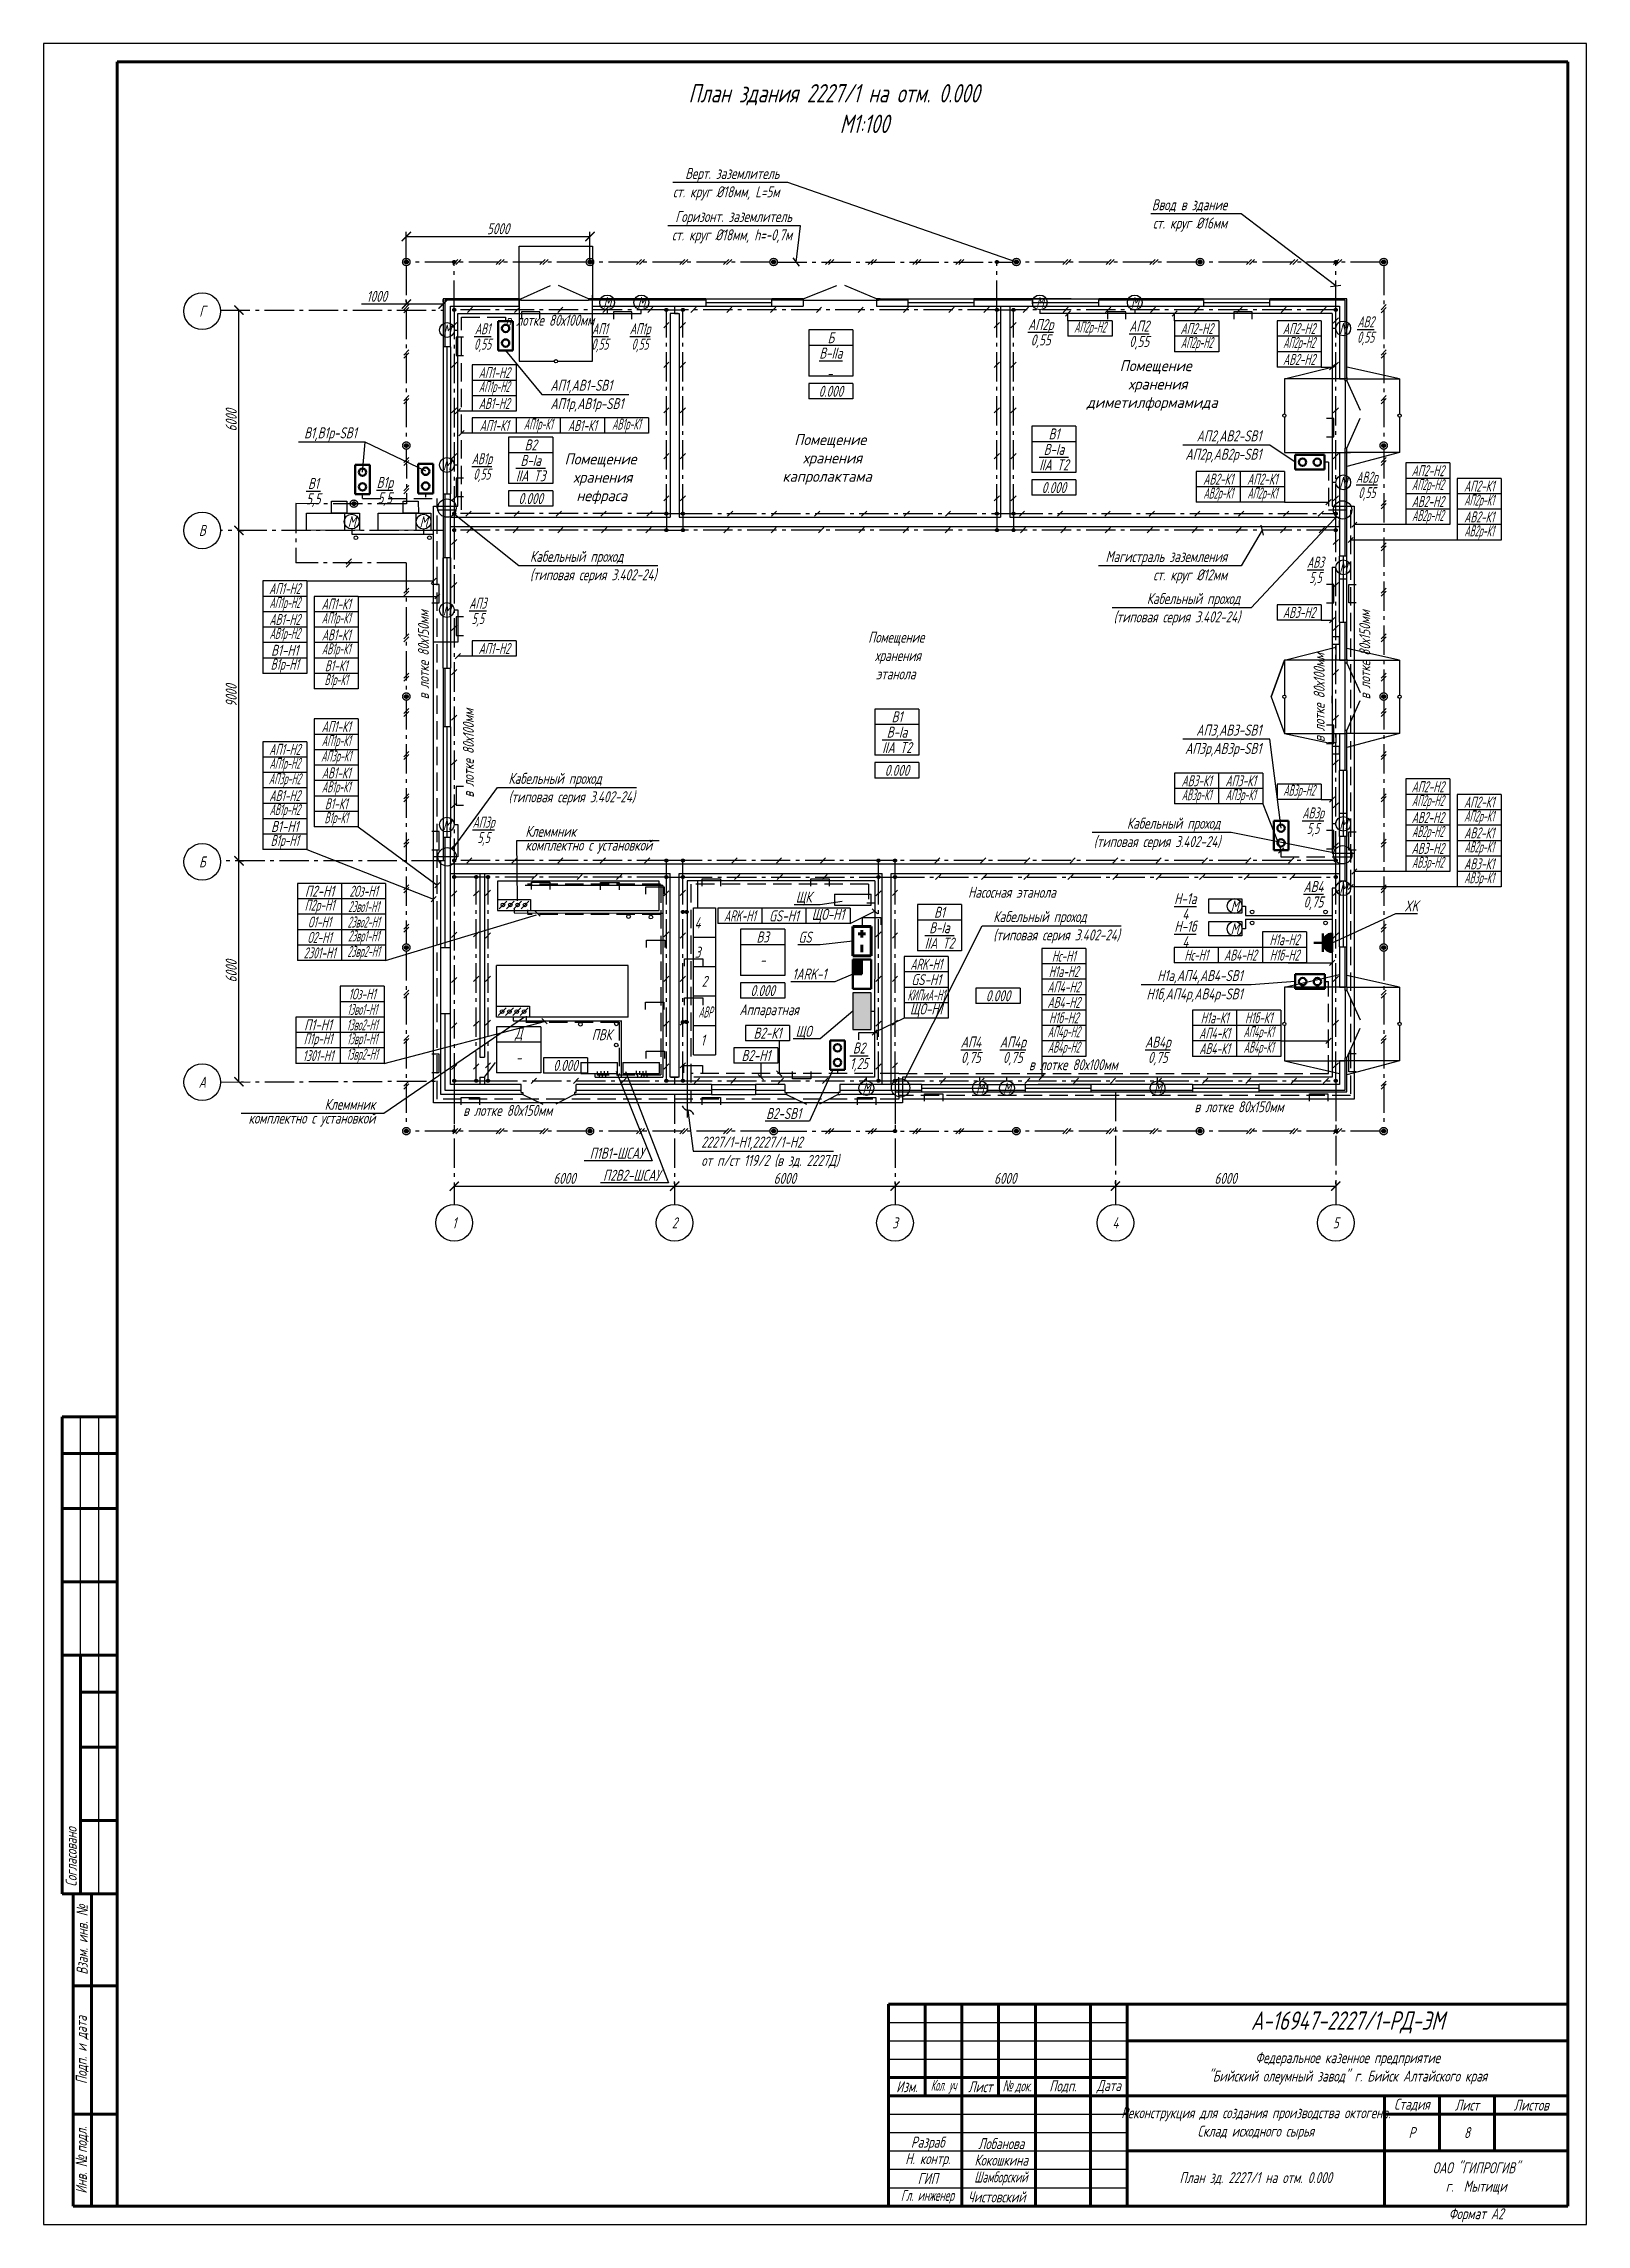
# Model space of a CAD drawing. Header units: millimetres. Extents: x 6735 to 13224, y -12144 to -9633.
# Drawn here: x 11358 to 11778, y -10227 to -9633 of the extents above; entities that cross this region are included whole.
import ezdxf
from ezdxf import colors
from ezdxf.entities.mleader import LeaderData, LeaderLine
from ezdxf.enums import TextEntityAlignment as Align
from ezdxf.math import Vec2, Vec3

# ---------------------------------------------------------------- set-up
doc = ezdxf.new("R2010")
doc.units = ezdxf.units.MM
doc.linetypes.add('gost5', pattern=[7, 5, -2, 0])
doc.linetypes.add('gost6', pattern=[12, 8, -1.5, 1, -1.5])
doc.layers.get('Defpoints').update_dxf_attribs({"color": 33})
for name, color, linetype, lineweight in [('Заземление (Вновь)', 6, 'gost6', 50), ('КаБель контрольный (Вновь)', 142, 'gost5', 60), ('КаБель силовой (Вновь)', 1, 'Continuous', 60), ('Линия выноска', 137, 'Continuous', 25), ('Осевая', 4, 'gost6', 25), ('ППК и др. приБоры', 171, 'Continuous', 50), ('Размерная', 4, 'Continuous', 25), ('Рамка толстая', 7, 'Continuous', 60), ('Рамка тонкая', 5, 'Continuous', 25), ('Строительный', 251, 'Continuous', 13), ('Текст', 2, 'Continuous', 25), ('Штампы', 252, 'Continuous', 25), ('Щиты пульты (Вновь)', 5, 'Continuous', 50), ('Эл. аппараты (Вновь)', 93, 'Continuous', 50), ('ЭлектрооБорудование (Вновь)', 160, 'Continuous', 60)]:
    doc.layers.add(name, color=color, linetype=linetype, lineweight=lineweight)
doc.styles.add('Simplex', font='simplex.shx', dxfattribs={"width": 0.7, "oblique": 15})
doc.dimstyles.new('ISO-25', dxfattribs={"dimtxt": 3, "dimasz": 2.5, "dimexe": 1.25, "dimexo": 0.625, "dimtad": 1, "dimtxsty": 'Simplex', "dimcen": 2.5, "dimclrt": 2, "dimadec": 0, "dimazin": 0, "dimtfac": 1, "dimtmove": 0, "dimatfit": 3, "dimfxl": 1, "dimarcsym": 0})

msp = doc.modelspace()

# ---------------------------------------------------------------- texts
at = {"layer": 'Текст', "lineweight": 25, "style": 'Simplex', "oblique": 15}
for s, width, p in [('Г', 0.7, (11401.284, -9706.24208)), ('В', 0.7, (11401.28382, -9765.94704)), ('Б', 0.7, (11401.29256, -9856.24208)), ('4', 0.7, (11536.13836, -9872.86146)), ('3', 0.7, (11536.13836, -9880.86146)), ('2', 0.7, (11537.9937, -9888.76879)), ('АВР', 0.4, (11538.28768, -9897.12674)), ('1', 0.7, (11537.52863, -9904.76879)), ('А', 0.7, (11401.29256, -9916.24208)), ('1', 0.7, (11469.88836, -9954.56146)), ('2', 0.7, (11529.88836, -9954.56146)), ('3', 0.7, (11589.88373, -9954.56146)), ('4', 0.7, (11649.88836, -9954.56146)), ('5', 0.7, (11709.88836, -9954.56146))]:
    msp.add_text(s, height=3, dxfattribs=dict(at, width=width)).set_placement(p, align=Align.MIDDLE_CENTER)
at = {"layer": 'Текст', "lineweight": 25, "style": 'Simplex', "oblique": 15, "width": 0.7}
for s, p in [('в лотке 80х100мм', (11483.81205, -9710.20208)), ('в лотке 80х100мм', (11626.35204, -9912.97584)), ('в лотке 80х150мм', (11472.32514, -9925.43173)), ('в лотке 80х150мм', (11671.41079, -9924.43671))]:
    msp.add_text(s, height=3, dxfattribs=at).set_placement(p)
for s, p in [('в лотке 80х150мм', (11462.99417, -9811.96594)), ('в лотке 80х150мм', (11719.26706, -9811.96594)), ('в лотке 80х100мм', (11706.85244, -9823.57842)), ('в лотке 80х100мм', (11475.23387, -9838.7167))]:
    msp.add_text(s, height=3, rotation=90, dxfattribs=at).set_placement(p)
at = {"layer": 'Текст', "lineweight": 25, "style": 'Simplex'}
for s, width, insert, char_height, attachment_point in [('\\pi117.55772;План здания 2227/1 на отм. 0.000\\P\\pi158.72439;М1:100', 335.2, (11416.10386, -9651.04785), 5, 4), ('\\A1;{\\W0.6;\\SАВ1/0,55;}', 3.5, (11477.60161, -9713.11404), 3, 5), ('\\A1;{\\W0.6;\\SАП1/0,55;}', 3.5, (11509.55566, -9713.11404), 3, 5), ('\\A1;{\\W0.6;\\SАП1р/0,55;}', 3.5, (11520.47226, -9713.11404), 3, 5), ('\\A1;\\SАП2р/0,55;', 3.5, (11629.54969, -9711.97403), 3, 5), ('{\\W0.5;АП2р-Н2}', 3.5, (11642.97786, -9710.98146), 3, 5), ('\\A1;\\SАП2/0,55;', 3.5, (11656.36664, -9712.38765), 3, 5), ('{\\W0.6;АП2-Н2}', 3.5, (11672.01336, -9710.98146), 3, 5), ('{\\W0.6;АП2-Н2}', 3.5, (11699.88373, -9710.98146), 3, 5), ('\\A1;{\\W0.6;\\SАВ2/0,55;}', 3.5, (11718.02465, -9711.21713), 3, 5), ('\\A1;\\SВ-IIа/_;', 3.5, (11572.41498, -9719.75492), 3, 5), ('Б', 3.5, (11572.41498, -9713.45492), 3, 5), ('{\\W0.5;АП2р-Н2}', 3.5, (11672.01336, -9715.18146), 3, 5), ('{\\W0.5;АП2р-Н2}', 3.5, (11699.88373, -9715.18146), 3, 5), ('{\\W0.6;АП1-Н2}', 3.5, (11480.75737, -9722.9823), 3, 5), ('\\pi10.24286;{\\W0.9;Помещение \\P\\pi12.61062;хранения \\P\\pi1.24579;диметилформамида}', 43.5, (11640.8155, -9726.49089), 3, 4), ('{\\W0.6;АВ2-Н2}', 3.5, (11699.88373, -9719.38146), 3, 5), ('{\\W0.5;АП1р-Н2}', 3.5, (11480.75737, -9727.1823), 3, 5), ('0.000', 3.5, (11572.41498, -9728.05492), 3, 5), ('{\\W0.6;АВ1-Н2}', 3.5, (11480.75737, -9731.3823), 3, 5), ('{\\W0.5;АП1р-К1}', 3.5, (11492.75737, -9737.3823), 3, 5), ('{\\W0.5;АВ1р-К1}', 3.5, (11516.75737, -9737.3823), 3, 5), ('{\\W0.6;АП1-К1}', 3.5, (11480.75737, -9737.3823), 3, 5), ('В2', 3.5, (11490.69731, -9742.68134), 3, 5), ('{\\W0.6;АВ1-К1}', 3.5, (11504.75737, -9737.3823), 3, 5), ('\\pi10.24286;{\\W0.9;Помещение \\P\\pi12.61062;хранения \\P\\pi7.01777;капролактама}', 43.5, (11552.22173, -9746.61699), 3, 4), ('В1', 3.5, (11633.14299, -9739.68146), 3, 5), ('\\A1;{\\W0.6;\\SАВ1р/0,55;}', 3.5, (11477.40959, -9748.51828), 3, 5), ('\\A1;{\\H1x;\\SВ-Iа/IIA T3;}', 3.5, (11490.69731, -9748.98134), 3, 5), ('\\pi10.24286;{\\W0.9;Помещение \\P\\pi12.61062;хранения \\P\\pi13.44634;нефраса}', 43.5, (11489.68244, -9751.89303), 3, 4), ('\\A1;\\SВ-Iа/IIA T2;', 3.5, (11633.14299, -9745.98146), 3, 5), ('\\A1;\\SВ1/5,5;', 3.5, (11431.52773, -9755.26224), 3, 5), ('\\A1;\\SВ1р/5,5;', 3.5, (11450.9886, -9754.97454), 3, 5), ('0.000', 3.5, (11633.14299, -9754.28146), 3, 5), ('{\\W0.6;АВ2-К1}', 3.5, (11677.88373, -9751.98146), 3, 5), ('{\\W0.6;АП2-К1}', 3.5, (11689.88373, -9751.98146), 3, 5), ('\\A1;{\\W0.6;\\SАВ2р/0,55;}', 3.5, (11718.33881, -9753.56129), 3, 5), ('{\\W0.6;АП2-Н2}', 3.5, (11734.92373, -9749.68146), 3, 5), ('{\\W0.5;АП2р-Н2}', 3.5, (11734.92373, -9753.88146), 3, 5), ('{\\W0.6;АП2-К1}', 3.5, (11748.92373, -9753.88146), 3, 5), ('0.000', 3.5, (11490.69731, -9757.28134), 3, 5), ('{\\W0.5;АВ2р-К1}', 3.5, (11677.88373, -9756.18146), 3, 5), ('{\\W0.5;АП2р-К1}', 3.5, (11689.88373, -9756.18146), 3, 5), ('{\\W0.6;АВ2-Н2}', 3.5, (11734.92373, -9758.08146), 3, 5), ('{\\W0.5;АП2р-К1}', 3.5, (11748.92373, -9758.08146), 3, 5), ('{\\W0.5;АВ2р-Н2}', 3.5, (11734.92373, -9762.28146), 3, 5), ('{\\W0.6;АВ2-К1}', 3.5, (11748.92373, -9762.28146), 3, 5), ('{\\W0.5;АВ2р-К1}', 3.5, (11748.92373, -9766.48146), 3, 5), ('\\A1;{\\W0.6;\\SАВ3/5,5;}', 3.5, (11704.34846, -9776.70446), 3, 5), ('{\\W0.6;АП1-Н2}', 3.5, (11423.74474, -9781.81042), 3, 5), ('{\\W0.6;АВ1-Н2}', 3.5, (11423.74474, -9790.21042), 3, 5), ('{\\W0.5;АП1р-Н2}', 3.5, (11423.74474, -9786.01042), 3, 5), ('{\\W0.6;АП1-К1}', 3.5, (11437.74474, -9786.01042), 3, 5), ('{\\W0.5;АП1р-К1}', 3.5, (11437.74474, -9790.21042), 3, 5), ('\\A1;{\\W0.6;\\SАП3/5,5;}', 3.5, (11476.29729, -9787.8584), 3, 5), ('{\\W0.6;АВ3-Н2}', 3.5, (11699.88373, -9788.27976), 3, 5), ('{\\W0.5;АВ1р-Н2}', 3.5, (11423.74474, -9794.41042), 3, 5), ('{\\W0.6;АВ1-К1}', 3.5, (11437.74474, -9794.41042), 3, 5), ('\\pi12.75861;Помещение \\P\\pi14.58205;хранения \\P\\pi14.88947;этанола', 43.5, (11569.83757, -9800.02236), 3, 4), ('{\\W0.6;В1р-Н1}', 3.5, (11423.74474, -9802.81042), 3, 5), ('В1-Н1', 3.5, (11423.74474, -9798.61042), 3, 5), ('{\\W0.5;АВ1р-К1}', 3.5, (11437.74474, -9798.61042), 3, 5), ('{\\W0.6;АП1-Н2}', 3.5, (11480.75737, -9798.10523), 3, 5), ('{\\W0.5;В1р-К1}', 3.5, (11437.74474, -9807.01042), 3, 5), ('{\\W0.6;В1-К1}', 3.5, (11437.74474, -9802.81042), 3, 5), ('{\\W0.6;АП1-К1}', 3.5, (11437.74474, -9819.40543), 3, 5), ('В1', 3.5, (11590.414, -9816.70654), 3, 5), ('{\\W0.6;АП1-Н2}', 3.5, (11423.74474, -9825.59884), 3, 5), ('{\\W0.5;АП1р-К1}', 3.5, (11437.74474, -9823.60543), 3, 5), ('\\A1;\\SВ-Iа/IIA T2;', 3.5, (11590.414, -9823.00654), 3, 5), ('{\\W0.5;АП1р-Н2}', 3.5, (11423.74474, -9829.79884), 3, 5), ('{\\W0.5;АП3р-К1}', 3.5, (11437.74475, -9827.80541), 3, 5), ('{\\W0.6;АВ1-К1}', 3.5, (11437.74474, -9832.0054), 3, 5), ('0.000', 3.5, (11590.414, -9831.30654), 3, 5), ('{\\W0.5;АП3р-Н2}', 3.5, (11423.74475, -9833.99883), 3, 5), ('{\\W0.5;АВ1р-К1}', 3.5, (11437.74474, -9836.2054), 3, 5), ('{\\W0.6;АВ3-К1}', 3.5, (11671.9821, -9834.14352), 3, 5), ('{\\W0.5;АВ3р-К1}', 3.5, (11671.9821, -9838.34352), 3, 5), ('{\\W0.6;АП3-К1}', 3.5, (11683.9821, -9834.14352), 3, 5), ('{\\W0.5;АП3р-К1}', 3.5, (11683.9821, -9838.34352), 3, 5), ('{\\W0.5;АВ3р-Н2}', 3.5, (11699.88373, -9837.14352), 3, 5), ('{\\W0.6;АП2-Н2}', 3.5, (11734.92373, -9835.76147), 3, 5), ('{\\W0.6;АВ1-Н2}', 3.5, (11423.74474, -9838.19881), 3, 5), ('{\\W0.5;АВ1р-Н2}', 3.5, (11423.74474, -9842.39881), 3, 5), ('{\\W0.6;В1-К1}', 3.5, (11437.74474, -9840.4054), 3, 5), ('\\A1;{\\W0.6;\\SАВ3р/5,5;}', 3.5, (11703.69735, -9845.01398), 3, 5), ('{\\W0.5;АП2р-Н2}', 3.5, (11734.92373, -9839.96147), 3, 5), ('{\\W0.6;АП2-К1}', 3.5, (11748.92373, -9839.96147), 3, 5), ('{\\W0.5;АП2р-К1}', 3.5, (11748.92373, -9844.16147), 3, 5), ('В1-Н1', 3.5, (11423.74474, -9846.59881), 3, 5), ('{\\W0.5;В1р-К1}', 3.5, (11437.74474, -9844.6054), 3, 5), ('\\A1;{\\W0.6;\\SАП3р/5,5;}', 3.5, (11477.87111, -9847.52072), 3, 5), ('{\\W0.6;АВ2-Н2}', 3.5, (11734.92373, -9844.16147), 3, 5), ('{\\W0.5;АВ2р-Н2}', 3.5, (11734.92373, -9848.36147), 3, 5), ('{\\W0.6;АВ2-К1}', 3.5, (11748.92373, -9848.36147), 3, 5), ('{\\W0.6;В1р-Н1}', 3.5, (11423.74474, -9850.79881), 3, 5), ('{\\W0.6;АВ3-Н2}', 3.5, (11734.92373, -9852.56147), 3, 5), ('{\\W0.5;АВ2р-К1}', 3.5, (11748.92373, -9852.56147), 3, 5), ('{\\W0.5;АВ3р-Н2}', 3.5, (11734.92373, -9856.76147), 3, 5), ('{\\W0.6;АВ3-К1}', 3.5, (11748.92373, -9856.76147), 3, 5), ('{\\W0.5;АВ3р-К1}', 3.5, (11748.92373, -9860.96147), 3, 5), ('П2-Н1', 3.5, (11433.21305, -9864.22124), 3, 5), ('{\\W0.6;2Оз-Н1}', 3.5, (11445.21305, -9864.22124), 3, 5), ('\\pi6.53205;Насосная этанола', 43.5, (11603.25289, -9864.52267), 3, 4), ('\\A1;\\SН-1а/4;', 3.5, (11668.9069, -9868.34825), 3, 5), ('\\A1;\\SН-1а/4;', 3.5, (11668.91153, -9868.34825), 3, 5), ('\\A1;\\SАВ4/0,75;', 3.5, (11703.81212, -9865.06407), 3, 5), ('{\\W0.6;П2р-Н1}', 3.5, (11433.21305, -9868.42124), 3, 5), ('{\\W0.6;О1-Н1}', 3.5, (11433.21305, -9872.62124), 3, 5), ('{\\W0.5;2Зво2-Н1}', 3.5, (11445.21305, -9872.62124), 3, 5), ('{\\W0.5;2Зво1-Н1}', 3.5, (11445.21305, -9868.42124), 3, 5), ('{\\W0.6;ARK-Н1}', 3.5, (11547.64097, -9870.94215), 3, 5), ('GS-Н1', 3.5, (11559.64097, -9870.94215), 3, 5), ('ЩО-Н1', 3.5, (11571.64097, -9870.94215), 3, 5), ('В1', 3.5, (11601.97691, -9869.97195), 3, 5), ('\\A1;\\SН-1б/4;', 3.5, (11668.9069, -9875.89156), 3, 5), ('\\A1;\\SН-1б/4;', 3.5, (11668.91153, -9875.89156), 3, 5), ('{\\W0.6;О2-Н1}', 3.5, (11433.21305, -9876.82124), 3, 5), ('{\\W0.5;2Звр1-Н1}', 3.5, (11445.21305, -9876.82124), 3, 5), ('В3', 3.5, (11553.85177, -9876.70223), 3, 5), ('\\A1;\\SВ-Iа/IIA T2;', 3.5, (11601.97691, -9876.27195), 3, 5), ('{\\W0.6;Н1а-Н2}', 3.5, (11695.90288, -9877.425), 3, 5), ('{\\W0.6;2З01-Н1}', 3.5, (11433.21305, -9881.02124), 3, 5), ('{\\W0.5;2Звр2-Н1}', 3.5, (11445.21305, -9881.02124), 3, 5), ('\\A1;-', 3.5, (11553.85177, -9883.00223), 3, 5), ('{\\W0.6;ARK-Н1}', 3.5, (11598.37317, -9884.11214), 3, 5), ('{\\W0.6;Нс-Н1}', 3.5, (11635.81328, -9881.90659), 3, 5), ('{\\W0.6;Нс-Н1}', 3.5, (11671.90288, -9881.625), 3, 5), ('{\\W0.6;АВ4-Н2}', 3.5, (11683.90288, -9881.625), 3, 5), ('{\\W0.6;Н1б-Н2}', 3.5, (11695.90288, -9881.625), 3, 5), ('0.000', 3.5, (11553.85177, -9891.30223), 3, 5), ('GS-Н1', 3.5, (11598.37317, -9888.31214), 3, 5), ('{\\W0.6;АП4-Н2}', 3.5, (11635.81328, -9890.30656), 3, 5), ('{\\W0.6;Н1а-Н2}', 3.5, (11635.81328, -9886.10659), 3, 5), ('{\\W0.5;1Зво1-Н1}', 3.5, (11444.79932, -9896.42309), 3, 5), ('{\\W0.6;1Оз-Н1}', 3.5, (11444.79932, -9892.22309), 3, 5), ('\\pi11.93205;Аппаратная', 43.5, (11535.59063, -9896.89694), 3, 4), ('{\\W0.5;КИПиА-Н1}', 3.5, (11598.37317, -9892.51214), 3, 5), ('ЩО-Н1', 3.5, (11598.37317, -9896.71214), 3, 5), ('0.000', 3.5, (11617.93024, -9892.70345), 3, 5), ('{\\W0.6;АВ4-Н2}', 3.5, (11635.81327, -9894.50658), 3, 5), ('П1-Н1', 3.5, (11432.79932, -9900.6231), 3, 5), ('{\\W0.5;1Зво2-Н1}', 3.5, (11444.79932, -9900.62309), 3, 5), ('Д', 3.5, (11487.4191, -9903.23592), 3, 5), ('\\pi18.44808;ПВК', 43.5, (11488.86802, -9903.3081), 3, 4), ('В2-К1', 3.5, (11555.16215, -9902.89596), 3, 5), ('{\\W0.5;АП4р-Н2}', 3.5, (11635.81328, -9902.90659), 3, 5), ('{\\W0.6;Н1б-Н2}', 3.5, (11635.81328, -9898.70659), 3, 5), ('{\\W0.6;АП4-К1}', 3.5, (11676.88373, -9902.90656), 3, 5), ('{\\W0.6;Н1а-К1}', 3.5, (11676.88373, -9898.70659), 3, 5), ('{\\W0.5;АП4р-К1}', 3.5, (11688.88373, -9902.90659), 3, 5), ('{\\W0.6;Н1б-К1}', 3.5, (11688.88373, -9898.70659), 3, 5), ('{\\W0.6;1З01-Н1}', 3.5, (11432.79932, -9909.02309), 3, 5), ('{\\W0.6;П1р-Н1}', 3.5, (11432.79932, -9904.8231), 3, 5), ('{\\W0.5;1Звр2-Н1}', 3.5, (11444.79932, -9909.02309), 3, 5), ('{\\W0.5;1Звр1-Н1}', 3.5, (11444.79932, -9904.82309), 3, 5), ('В2-Н1', 3.5, (11552.00801, -9908.98388), 3, 5), ('\\A1;\\SВ2/1,25;', 3.5, (11580.07158, -9909.03226), 3, 5), ('\\A1;\\SАП4/0,75;', 3.5, (11610.54363, -9907.4064), 3, 5), ('\\A1;\\SАП4р/0,75;', 3.5, (11621.96115, -9907.4064), 3, 5), ('{\\W0.5;АВ4р-Н2}', 3.5, (11635.81328, -9907.10659), 3, 5), ('\\A1;\\SАВ4р/0,75;', 3.5, (11661.43897, -9907.4064), 3, 5), ('{\\W0.6;АВ4-К1}', 3.5, (11676.88372, -9907.10658), 3, 5), ('{\\W0.5;АВ4р-К1}', 3.5, (11688.88373, -9907.10659), 3, 5), ('\\A1;-', 3.5, (11487.4191, -9909.53592), 3, 5), ('0.000', 3.5, (11500.16346, -9911.67777), 3, 5)]:
    msp.add_mtext_dynamic_manual_height_columns(s, width=width, gutter_width=12.5, heights=[0], dxfattribs=dict(at, insert=insert, char_height=char_height, attachment_point=attachment_point))
at = {"layer": 'Штампы', "color": 2, "char_height": 3, "rotation": 90, "style": 'Simplex'}
for s, insert, width, attachment_point in [('Согласовано', (11365.60386, -10135.35745), 61, 4), ('Взам. инв. {\\fArial|b0|i0|c204|p34;№}', (11368.60386, -10149.85745), 25, 5), ('Подп. и дата', (11368.60386, -10179.85745), 35, 5), ('Инв. {\\fArial|b0|i0|c204|p34;№ }подл.', (11368.60386, -10209.85745), 25, 5)]:
    msp.add_mtext(s, dxfattribs=dict(at, insert=insert, width=width, attachment_point=attachment_point))
at = {"layer": 'Штампы', "color": 2, "attachment_point": 5, "style": 'Simplex'}
for s, insert, char_height, width in [('А-16947-2227/1-РД-ЭМ', (11713.10386, -10172.35746), 5, 120), ('Федеральное казенное предприятие\\P"Бийский олеумный завод" г. Бийск Алтайского края', (11713.10386, -10184.85746), 3, 120), ('Изм.', (11593.10386, -10189.85746), 3, 10), ('{\\W0.5;Кол. уч}', (11603.10386, -10189.85746), 3, 10), ('{\\W0.7;Лист}', (11613.10386, -10189.85746), 3, 10), ('{\\fArial|b0|i0|c204|p34;\\W0.6;№ \\Fsimplex|c204;док.}', (11623.10386, -10189.85746), 3, 10), ('Подп.', (11635.60386, -10189.85746), 3, 15), ('{\\W0.7;Дата}', (11648.10386, -10189.85746), 3, 10), ('Реконструкция для создания производства октогена. \\PСклад исходного сырья', (11688.10386, -10199.85746), 3, 70), ('Стадия', (11730.60386, -10194.85746), 3, 15), ('Лист', (11745.60386, -10194.85746), 3, 15), ('Листов', (11763.10386, -10194.85746), 3, 20), (' Разраб', (11598.10386, -10205.35745), 3, 20), (' Лобанова', (11618.10386, -10205.35745), 3, 20), ('Р', (11730.60386, -10202.35746), 3, 15), ('8', (11745.60386, -10202.35746), 3, 15), (' Н. контр.', (11598.10386, -10209.85745), 3, 20), (' Кокошкина', (11618.10386, -10209.85745), 3, 20), ('ОАО "ГИПРОГИВ"\\Pг.  Мытищи', (11748.10386, -10214.85746), 3, 50), (' ГИП', (11598.10386, -10214.85745), 3, 20), ('{\\W0.6; Шамборский}', (11618.10386, -10214.85745), 3, 20), ('План зд. 2227/1 на отм. 0.000', (11688.10386, -10214.85746), 3, 70), ('{\\W0.6; Гл. инженер}', (11598.10386, -10219.85745), 3, 20), ('Чистовский', (11617.57426, -10219.85746), 3, 17.8122472), ('Формат А2', (11748.10386, -10224.85746), 3, 50)]:
    msp.add_mtext(s, dxfattribs=dict(at, insert=insert, char_height=char_height, width=width))
at = {"layer": 'ЭлектрооБорудование (Вновь)', "lineweight": 25, "char_height": 3, "attachment_point": 5, "style": 'Simplex'}
for insert in [(11511.51322, -9703.86637), (11520.8196, -9703.86635), (11629.30879, -9703.86146), (11655.15308, -9703.86146), (11467.92334, -9711.37866), (11711.89882, -9710.94037), (11467.86864, -9748.13031), (11711.91798, -9752.85824), (11441.97958, -9763.53904), (11461.53058, -9763.58057), (11711.91798, -9776.00141), (11467.86864, -9787.62745), (11467.86864, -9846.08127), (11711.91798, -9845.8726), (11711.91798, -9863.41539), (11682.33291, -9868.27199), (11682.33291, -9874.46755), (11582.09368, -9917.87655), (11612.98465, -9917.87655), (11620.37401, -9917.87655), (11661.37465, -9917.87655)]:
    msp.add_mtext_dynamic_manual_height_columns('М', width=3.0147096, gutter_width=12.5, heights=[0], dxfattribs=dict(at, insert=insert))

# ---------------------------------------------------------------- blocks, each defined once
blk = doc.blocks.new('A$C54FF5821')
at = {"layer": 'Рамка толстая'}
for p, q in [((20, 589), (20, 5)), ((415, 589), (20, 589)), ((415, 5), (415, 589)), ((20, 5), (415, 5))]:
    blk.add_line(p, q, dxfattribs=at)
at = {"layer": 'Рамка тонкая'}
for p, q in [((420, 594), (0, 594)), ((0, 594), (0, 0)), ((420, 0), (420, 594)), ((0, 0), (420, 0))]:
    blk.add_line(p, q, dxfattribs=at)
blk = doc.blocks.new('APF064500')
at = {"ltscale": 100}
for p, q in [((-100, 186.5), (-100, 198)), ((-100, 198), (100, 198)), ((-16.5, 186.5), (-100, 186.5)), ((-100, 0), (-100, 11.5)), ((-100, 11.5), (-16.5, 11.5)), ((100, 0), (-100, 0)), ((-3.5, 24.5), (-3.5, 173.5)), ((3.5, 24.5), (3.5, 173.5)), ((100, 186.5), (16.5, 186.5)), ((16.5, 11.5), (100, 11.5)), ((100, 198), (100, 186.5)), ((100, 11.5), (100, 0))]:
    blk.add_line(p, q, dxfattribs=at)
for centre, start, end in [((-16.5, 173.5), 0, 90), ((-16.5, 24.5), 270, 0), ((16.5, 173.5), 90, 180), ((16.5, 24.5), 180, 270)]:
    blk.add_arc(centre, 13, start, end, dxfattribs=at)
blk = doc.blocks.new('_ArchTick')
at = {"color": 0, "linetype": 'ByBlock', "const_width": 0.15}
blk.add_lwpolyline([(-0.5, -0.5), (0.5, 0.5)], dxfattribs=at)
blk = doc.blocks.new('*D461')
at = {"layer": 'Defpoints', "color": 0, "transparency": 16777216}
for p in [(11469.89, -9944.56), (11529.89, -9944.56), (11529.89, -9944.56)]:
    blk.add_point(p, dxfattribs=at)
at = {"layer": 'Размерная', "color": 0, "lineweight": -2, "transparency": 16777216}
for p, q in [((11529.89, -9943.94), (11529.89, -9943.31)), ((11469.89, -9944.56), (11529.89, -9944.56)), ((11469.89, -9945.19), (11469.89, -9945.81))]:
    blk.add_line(p, q, dxfattribs=at)
at = {"layer": 'Размерная', "color": 0, "lineweight": -2, "transparency": 16777216, "xscale": 2.5, "yscale": 2.5, "zscale": 2.5, "rotation": 180}
blk.add_blockref('_ArchTick', (11469.89, -9944.56), dxfattribs=at)
at = {"layer": 'Размерная', "color": 0, "lineweight": -2, "transparency": 16777216, "xscale": 2.5, "yscale": 2.5, "zscale": 2.5}
blk.add_blockref('_ArchTick', (11529.89, -9944.56), dxfattribs=at)
at = {"layer": 'Размерная', "color": 2, "lineweight": 25, "transparency": 16777216, "insert": (11499.89, -9942.44), "char_height": 3, "attachment_point": 5, "style": 'Simplex'}
blk.add_mtext('6000', dxfattribs=at)
blk = doc.blocks.new('*D462')
at = {"layer": 'Defpoints', "color": 0, "transparency": 16777216}
for p in [(11529.89, -9944.56), (11589.89, -9944.56), (11589.89, -9944.56)]:
    blk.add_point(p, dxfattribs=at)
at = {"layer": 'Размерная', "color": 0, "lineweight": -2, "transparency": 16777216}
for p, q in [((11589.89, -9943.94), (11589.89, -9943.31)), ((11529.89, -9944.56), (11589.89, -9944.56)), ((11529.89, -9945.19), (11529.89, -9945.81))]:
    blk.add_line(p, q, dxfattribs=at)
at = {"layer": 'Размерная', "color": 0, "lineweight": -2, "transparency": 16777216, "xscale": 2.5, "yscale": 2.5, "zscale": 2.5, "rotation": 180}
blk.add_blockref('_ArchTick', (11529.89, -9944.56), dxfattribs=at)
at = {"layer": 'Размерная', "color": 0, "lineweight": -2, "transparency": 16777216, "xscale": 2.5, "yscale": 2.5, "zscale": 2.5}
blk.add_blockref('_ArchTick', (11589.89, -9944.56), dxfattribs=at)
at = {"layer": 'Размерная', "color": 2, "lineweight": 25, "transparency": 16777216, "insert": (11559.89, -9942.44), "char_height": 3, "attachment_point": 5, "style": 'Simplex'}
blk.add_mtext('6000', dxfattribs=at)
blk = doc.blocks.new('*D463')
at = {"layer": 'Defpoints', "color": 0, "transparency": 16777216}
for p in [(11589.89, -9944.56), (11649.89, -9944.56), (11649.89, -9944.56)]:
    blk.add_point(p, dxfattribs=at)
at = {"layer": 'Размерная', "color": 0, "lineweight": -2, "transparency": 16777216}
for p, q in [((11649.89, -9943.94), (11649.89, -9943.31)), ((11589.89, -9944.56), (11649.89, -9944.56)), ((11589.89, -9945.19), (11589.89, -9945.81))]:
    blk.add_line(p, q, dxfattribs=at)
at = {"layer": 'Размерная', "color": 0, "lineweight": -2, "transparency": 16777216, "xscale": 2.5, "yscale": 2.5, "zscale": 2.5, "rotation": 180}
blk.add_blockref('_ArchTick', (11589.89, -9944.56), dxfattribs=at)
at = {"layer": 'Размерная', "color": 0, "lineweight": -2, "transparency": 16777216, "xscale": 2.5, "yscale": 2.5, "zscale": 2.5}
blk.add_blockref('_ArchTick', (11649.89, -9944.56), dxfattribs=at)
at = {"layer": 'Размерная', "color": 2, "lineweight": 25, "transparency": 16777216, "insert": (11619.89, -9942.44), "char_height": 3, "attachment_point": 5, "style": 'Simplex'}
blk.add_mtext('6000', dxfattribs=at)
blk = doc.blocks.new('*D464')
at = {"layer": 'Defpoints', "color": 0, "transparency": 16777216}
for p in [(11649.89, -9944.56), (11709.89, -9944.56), (11709.89, -9944.56)]:
    blk.add_point(p, dxfattribs=at)
at = {"layer": 'Размерная', "color": 0, "lineweight": -2, "transparency": 16777216}
for p, q in [((11709.89, -9943.94), (11709.89, -9943.31)), ((11649.89, -9944.56), (11709.89, -9944.56)), ((11649.89, -9945.19), (11649.89, -9945.81))]:
    blk.add_line(p, q, dxfattribs=at)
at = {"layer": 'Размерная', "color": 0, "lineweight": -2, "transparency": 16777216, "xscale": 2.5, "yscale": 2.5, "zscale": 2.5, "rotation": 180}
blk.add_blockref('_ArchTick', (11649.89, -9944.56), dxfattribs=at)
at = {"layer": 'Размерная', "color": 0, "lineweight": -2, "transparency": 16777216, "xscale": 2.5, "yscale": 2.5, "zscale": 2.5}
blk.add_blockref('_ArchTick', (11709.89, -9944.56), dxfattribs=at)
at = {"layer": 'Размерная', "color": 2, "lineweight": 25, "transparency": 16777216, "insert": (11679.89, -9942.44), "char_height": 3, "attachment_point": 5, "style": 'Simplex'}
blk.add_mtext('6000', dxfattribs=at)
blk = doc.blocks.new('*D465')
at = {"layer": 'Defpoints', "color": 0, "transparency": 16777216}
for p in [(11411.29, -9855.95), (11411.29, -9855.95), (11411.29, -9916.13)]:
    blk.add_point(p, dxfattribs=at)
at = {"layer": 'Размерная', "color": 0, "lineweight": -2, "transparency": 16777216}
for p, q in [((11411.29, -9916.13), (11411.29, -9855.95)), ((11411.92, -9855.95), (11412.54, -9855.95)), ((11411.92, -9916.13), (11412.54, -9916.13))]:
    blk.add_line(p, q, dxfattribs=at)
at = {"layer": 'Размерная', "color": 0, "lineweight": -2, "transparency": 16777216, "xscale": 2.5, "yscale": 2.5, "zscale": 2.5}
for p, rotation in [((11411.29, -9855.95), 90), ((11411.29, -9916.13), 270)]:
    blk.add_blockref('_ArchTick', p, dxfattribs=dict(at, rotation=rotation))
at = {"layer": 'Размерная', "color": 2, "lineweight": 25, "transparency": 16777216, "insert": (11409.17, -9886.04), "char_height": 3, "attachment_point": 5, "rotation": 90, "style": 'Simplex'}
blk.add_mtext('6000', dxfattribs=at)
blk = doc.blocks.new('*D466')
at = {"layer": 'Defpoints', "color": 0, "transparency": 16777216}
for p in [(11411.29, -9765.95), (11411.29, -9765.95), (11411.29, -9855.95)]:
    blk.add_point(p, dxfattribs=at)
at = {"layer": 'Размерная', "color": 0, "lineweight": -2, "transparency": 16777216}
for p, q in [((11411.29, -9855.95), (11411.29, -9765.95)), ((11411.92, -9765.95), (11412.54, -9765.95)), ((11411.92, -9855.95), (11412.54, -9855.95))]:
    blk.add_line(p, q, dxfattribs=at)
at = {"layer": 'Размерная', "color": 0, "lineweight": -2, "transparency": 16777216, "xscale": 2.5, "yscale": 2.5, "zscale": 2.5}
for p, rotation in [((11411.29, -9765.95), 90), ((11411.29, -9855.95), 270)]:
    blk.add_blockref('_ArchTick', p, dxfattribs=dict(at, rotation=rotation))
at = {"layer": 'Размерная', "color": 2, "lineweight": 25, "transparency": 16777216, "insert": (11409.17, -9810.95), "char_height": 3, "attachment_point": 5, "rotation": 90, "style": 'Simplex'}
blk.add_mtext('9000', dxfattribs=at)
blk = doc.blocks.new('*D467')
at = {"layer": 'Defpoints', "color": 0, "transparency": 16777216}
for p in [(11411.29, -9705.95), (11411.29, -9705.95), (11411.29, -9765.95)]:
    blk.add_point(p, dxfattribs=at)
at = {"layer": 'Размерная', "color": 0, "lineweight": -2, "transparency": 16777216}
for p, q in [((11411.29, -9765.95), (11411.29, -9705.95)), ((11411.92, -9705.95), (11412.54, -9705.95)), ((11411.92, -9765.95), (11412.54, -9765.95))]:
    blk.add_line(p, q, dxfattribs=at)
at = {"layer": 'Размерная', "color": 0, "lineweight": -2, "transparency": 16777216, "xscale": 2.5, "yscale": 2.5, "zscale": 2.5}
for p, rotation in [((11411.29, -9705.95), 90), ((11411.29, -9765.95), 270)]:
    blk.add_blockref('_ArchTick', p, dxfattribs=dict(at, rotation=rotation))
at = {"layer": 'Размерная', "color": 2, "lineweight": 25, "transparency": 16777216, "insert": (11409.17, -9735.95), "char_height": 3, "attachment_point": 5, "rotation": 90, "style": 'Simplex'}
blk.add_mtext('6000', dxfattribs=at)
blk = doc.blocks.new('A$C629C7F59')
at = {"layer": 'Эл. аппараты (Вновь)'}
for p, q in [((0, 8), (0, 0)), ((4, 8), (0, 8)), ((4, 0), (4, 8)), ((0, 0), (4, 0))]:
    blk.add_line(p, q, dxfattribs=at)
for centre in [(2, 6), (2, 2)]:
    blk.add_circle(centre, 1, dxfattribs=at)
blk = doc.blocks.new('_None')
blk = doc.blocks.new('A$C11954CC4')
at = {"layer": 'Линия выноска', "color": 161}
for p, q in [((12, 4.2), (0, 4.2)), ((0, 4.2), (0, 0)), ((12, 4.2), (12, 0)), ((12, 0), (0, 0))]:
    blk.add_line(p, q, dxfattribs=at)
blk = doc.blocks.new('*D469')
at = {"layer": 'Defpoints', "color": 0, "transparency": 16777216}
for p in [(11506.84, -9685.89), (11456.84, -9692.84), (11506.84, -9692.84)]:
    blk.add_point(p, dxfattribs=at)
at = {"layer": 'Размерная', "color": 0, "lineweight": -2, "transparency": 16777216}
for p, q in [((11456.84, -9692.22), (11456.84, -9684.64)), ((11456.84, -9685.89), (11506.84, -9685.89)), ((11506.84, -9692.22), (11506.84, -9684.64))]:
    blk.add_line(p, q, dxfattribs=at)
at = {"layer": 'Размерная', "color": 0, "lineweight": -2, "transparency": 16777216, "xscale": 2.5, "yscale": 2.5, "zscale": 2.5, "rotation": 180}
blk.add_blockref('_ArchTick', (11456.84, -9685.89), dxfattribs=at)
at = {"layer": 'Размерная', "color": 0, "lineweight": -2, "transparency": 16777216, "xscale": 2.5, "yscale": 2.5, "zscale": 2.5}
blk.add_blockref('_ArchTick', (11506.84, -9685.89), dxfattribs=at)
at = {"layer": 'Размерная', "color": 2, "lineweight": 25, "transparency": 16777216, "insert": (11481.84, -9683.77), "char_height": 3, "attachment_point": 5, "style": 'Simplex'}
blk.add_mtext('5000', dxfattribs=at)
blk = doc.blocks.new('*D470')
at = {"layer": 'Defpoints', "color": 0, "transparency": 16777216}
for p in [(11456.84, -9704.31), (11456.84, -9704.31), (11466.84, -9704.31)]:
    blk.add_point(p, dxfattribs=at)
at = {"layer": 'Размерная', "color": 0, "lineweight": -2, "transparency": 16777216}
for p, q in [((11456.84, -9704.31), (11444.65, -9704.31)), ((11456.84, -9703.69), (11456.84, -9703.06)), ((11466.84, -9704.31), (11456.84, -9704.31)), ((11466.84, -9703.69), (11466.84, -9703.06))]:
    blk.add_line(p, q, dxfattribs=at)
at = {"layer": 'Размерная', "color": 0, "lineweight": -2, "transparency": 16777216, "xscale": 2.5, "yscale": 2.5, "zscale": 2.5, "rotation": 180}
blk.add_blockref('_ArchTick', (11456.84, -9704.31), dxfattribs=at)
at = {"layer": 'Размерная', "color": 0, "lineweight": -2, "transparency": 16777216, "xscale": 2.5, "yscale": 2.5, "zscale": 2.5}
blk.add_blockref('_ArchTick', (11466.84, -9704.31), dxfattribs=at)
at = {"layer": 'Размерная', "color": 2, "lineweight": 25, "transparency": 16777216, "insert": (11448.8, -9702.19), "char_height": 3, "attachment_point": 5, "style": 'Simplex'}
blk.add_mtext('1000', dxfattribs=at)
blk = doc.blocks.new('_Oblique')
at = {"color": 0, "lineweight": -2}
blk.add_line((-0.5, -0.5), (0.5, 0.5), dxfattribs=at)
blk = doc.blocks.new('_Integral')
at = {"color": 0, "linetype": 'ByBlock', "lineweight": -2}
for centre, start, end in [((0.44, -0.09), 102, 168), ((-0.44, 0.09), 282, 348)]:
    blk.add_arc(centre, 0.454, start, end, dxfattribs=at)
blk = doc.blocks.new('A$C25011874')
at = {"layer": 'ППК и др. приБоры'}
blk.add_hatch(color=256, dxfattribs=at).paths.add_polyline_path([(4, 0), (4, 2.5), (0, 2.5), (0, 0)])
for p, q in [((0, 5), (0, 0)), ((8, 5), (0, 5)), ((4, 2.5), (0, 2.5)), ((0, 0), (8, 0)), ((4, 0), (4, 2.5)), ((8, 0), (8, 5))]:
    blk.add_line(p, q, dxfattribs=at)
blk = doc.blocks.new('A$C05EB3272')
at = {"layer": 'ЭлектрооБорудование (Вновь)'}
for p, q in [((0, 5), (8, 5)), ((0, 0), (0, 5)), ((3, 2.5), (1, 2.5)), ((2, 3.5), (2, 1.5)), ((7, 2.5), (5, 2.5)), ((8, 5), (8, 0)), ((8, 0), (0, 0))]:
    blk.add_line(p, q, dxfattribs=at)
blk = doc.blocks.new('A$C1733719F')
at = {"layer": 'Эл. аппараты (Вновь)'}
blk.add_hatch(color=256, dxfattribs=at).paths.add_polyline_path([(0, 0), (5, 0, 1)])
for p, q in [((0, 2.5), (5, 2.5)), ((2.5, 2.5), (2.5, 5)), ((0, 0), (5, 0))]:
    blk.add_line(p, q, dxfattribs=at)
blk.add_arc((2.5, 0), 2.5, 0, 180, dxfattribs=at)
blk = doc.blocks.new('A$C710D2D3C')
at = {"layer": 'Рамка тонкая'}
for p, q in [((0, 0), (0, 2)), ((0, 2), (5, 2)), ((5, 2), (5, 0))]:
    blk.add_line(p, q, dxfattribs=at)
blk = doc.blocks.new('_DotBlank')
at = {"color": 0, "linetype": 'ByBlock', "lineweight": -2}
blk.add_line((-0.5, 0), (-1, 0), dxfattribs=at)
blk.add_circle((0, 0), 0.5, dxfattribs=at)

# ---------------------------------------------------------------- dimensions: what is measured, and where the dimension line sits
at = {"layer": 'Размерная', "lineweight": 25}
for base, p1, p2, picture, middle in [((11506.84373, -9685.89093), (11456.84373, -9692.84146), (11506.84373, -9692.84146), '*D469', (11481.84373, -9683.76593)), ((11529.88836, -9944.56146), (11469.88836, -9944.56146), (11529.88836, -9944.56146), '*D461', (11499.88836, -9942.43646)), ((11589.88836, -9944.56146), (11529.88836, -9944.56146), (11589.88836, -9944.56146), '*D462', (11559.88836, -9942.43646)), ((11649.88836, -9944.56146), (11589.88836, -9944.56146), (11649.88836, -9944.56146), '*D463', (11619.88836, -9942.43646)), ((11709.88836, -9944.56146), (11649.88836, -9944.56146), (11709.88836, -9944.56146), '*D464', (11679.88836, -9942.43646))]:
    dim = msp.add_linear_dim(base=base, p1=p1, p2=p2, dimstyle='ISO-25', override={"dimlfac": 100, "dimrnd": 1000, "dimblk1": 'ArchTick', "dimblk2": 'ArchTick', "dimsah": 1}, dxfattribs=at)
    dim.commit()
    dim.dimension.update_dxf_attribs({"geometry": picture, "text_midpoint": middle})
for base, p1, p2, picture, middle in [((11411.29139, -9705.94511), (11411.29139, -9765.94704), (11411.29139, -9705.94511), '*D467', (11409.16639, -9735.94607)), ((11411.29139, -9765.94704), (11411.29139, -9855.94511), (11411.29139, -9765.94704), '*D466', (11409.16639, -9810.94607)), ((11411.29139, -9855.94511), (11411.29139, -9916.13379), (11411.29139, -9855.94511), '*D465', (11409.16639, -9886.03945))]:
    dim = msp.add_linear_dim(base=base, p1=p1, p2=p2, angle=90, dimstyle='ISO-25', override={"dimlfac": 100, "dimrnd": 1000, "dimblk1": 'ArchTick', "dimblk2": 'ArchTick', "dimsah": 1}, dxfattribs=at)
    dim.commit()
    dim.dimension.update_dxf_attribs({"geometry": picture, "text_midpoint": middle})
dim = msp.add_linear_dim(base=(11456.84373, -9704.31227), p1=(11466.84373, -9704.31227), p2=(11456.84373, -9704.31227), dimstyle='ISO-25', override={"dimlfac": 100, "dimrnd": 1000, "dimblk1": 'ArchTick', "dimblk2": 'ArchTick', "dimsah": 1}, dxfattribs=at)
dim.commit()
dim.dimension.update_dxf_attribs({"geometry": '*D470', "text_midpoint": (11448.79584, -9704.31227), "dimtype": 160})

# ---------------------------------------------------------------- hatches: boundary and pattern name
at = {"layer": 'Заземление (Вновь)', "lineweight": 25}
for points in [[(11457.34373, -9692.84146, 1), (11456.34373, -9692.84146, 1)], [(11507.34373, -9692.84146, 1), (11506.34373, -9692.84146, 1)], [(11557.34373, -9692.84146, 1), (11556.34373, -9692.84146, 1)], [(11623.42373, -9692.84146, 1), (11622.42373, -9692.84146, 1)], [(11673.42373, -9692.84146, 1), (11672.42373, -9692.84146, 1)], [(11723.42373, -9692.84146, 1), (11722.42373, -9692.84146, 1)], [(11457.34373, -9742.84146, 1), (11456.34373, -9742.84146, 1)], [(11723.42373, -9742.84146, 1), (11722.42373, -9742.84146, 1)], [(11443.07048, -9758.66715, 1), (11442.07048, -9758.66715, 1)], [(11457.34373, -9811.20146, 1), (11456.34373, -9811.20146, 1)], [(11723.42373, -9811.20146, 1), (11722.42373, -9811.20146, 1)], [(11457.34373, -9879.56146, 1), (11456.34373, -9879.56146, 1)], [(11723.42373, -9879.56146, 1), (11722.42373, -9879.56146, 1)], [(11457.34373, -9929.56146, 1), (11456.34373, -9929.56146, 1)], [(11507.34373, -9929.56146, 1), (11506.34373, -9929.56146, 1)], [(11557.34373, -9929.56146, 1), (11556.34373, -9929.56146, 1)], [(11623.42373, -9929.56146, 1), (11622.42373, -9929.56146, 1)], [(11673.42373, -9929.56146, 1), (11672.42373, -9929.56146, 1)], [(11723.42373, -9929.56146, 1), (11722.42373, -9929.56146, 1)]]:
    msp.add_hatch(color=256, dxfattribs=at).paths.add_polyline_path(points)
h = msp.add_hatch(color=256, dxfattribs=at)
h.paths.add_polyline_path([(11469.88373, -9692.44146), (11469.88373, -9692.84146), (11470.28373, -9692.84146, 0.414213562)])
h.paths.add_polyline_path([(11469.88373, -9692.44146, 0.414213562), (11469.48373, -9692.84146), (11469.88373, -9692.84146)])
h.paths.add_polyline_path([(11470.28373, -9692.84146), (11469.88373, -9692.84146), (11469.48373, -9692.84146, 1)])
h = msp.add_hatch(color=256, dxfattribs=at)
h.paths.add_polyline_path([(11617.63836, -9692.44146), (11617.63836, -9692.84146), (11618.03836, -9692.84146, 0.414213562)])
h.paths.add_polyline_path([(11617.63836, -9692.44146, 0.414213562), (11617.23836, -9692.84146), (11617.63836, -9692.84146)])
h.paths.add_polyline_path([(11618.03836, -9692.84146), (11617.63836, -9692.84146), (11617.23836, -9692.84146, 1)])
h = msp.add_hatch(color=256, dxfattribs=at)
h.paths.add_polyline_path([(11709.88373, -9692.44146), (11709.88373, -9692.84146), (11710.28373, -9692.84146, 0.414213562)])
h.paths.add_polyline_path([(11709.88373, -9692.44146, 0.414213562), (11709.48373, -9692.84146), (11709.88373, -9692.84146)])
h.paths.add_polyline_path([(11710.28373, -9692.84146), (11709.88373, -9692.84146), (11709.48373, -9692.84146, 1)])
h = msp.add_hatch(color=256, dxfattribs=at)
h.paths.add_polyline_path([(11469.88373, -9705.48146), (11469.88373, -9705.88146), (11470.28373, -9705.88146, 0.414213562)])
h.paths.add_polyline_path([(11469.88373, -9705.48146, 0.414213562), (11469.48373, -9705.88146), (11469.88373, -9705.88146)])
h.paths.add_polyline_path([(11470.28373, -9705.88146), (11469.88373, -9705.88146), (11469.48373, -9705.88146, 1)])
h = msp.add_hatch(color=256, dxfattribs=at)
h.paths.add_polyline_path([(11527.63373, -9705.48146), (11527.63373, -9705.88146), (11528.03373, -9705.88146, 0.414213562)])
h.paths.add_polyline_path([(11527.63373, -9705.48146, 0.414213562), (11527.23373, -9705.88146), (11527.63373, -9705.88146)])
h.paths.add_polyline_path([(11528.03373, -9705.88146), (11527.63373, -9705.88146), (11527.23373, -9705.88146, 1)])
h = msp.add_hatch(color=256, dxfattribs=at)
h.paths.add_polyline_path([(11532.13836, -9705.48146), (11532.13836, -9705.88146), (11532.53836, -9705.88146, 0.414213562)])
h.paths.add_polyline_path([(11532.13836, -9705.48146, 0.414213562), (11531.73836, -9705.88146), (11532.13836, -9705.88146)])
h.paths.add_polyline_path([(11532.53836, -9705.88146), (11532.13836, -9705.88146), (11531.73836, -9705.88146, 1)])
h = msp.add_hatch(color=256, dxfattribs=at)
h.paths.add_polyline_path([(11617.63836, -9705.48146), (11617.63836, -9705.88146), (11618.03836, -9705.88146, 0.414213562)])
h.paths.add_polyline_path([(11617.63836, -9705.48146, 0.414213562), (11617.23836, -9705.88146), (11617.63836, -9705.88146)])
h.paths.add_polyline_path([(11618.03836, -9705.88146), (11617.63836, -9705.88146), (11617.23836, -9705.88146, 1)])
h = msp.add_hatch(color=256, dxfattribs=at)
h.paths.add_polyline_path([(11622.14299, -9705.48146), (11622.14299, -9705.88146), (11622.54299, -9705.88146, 0.414213562)])
h.paths.add_polyline_path([(11622.14299, -9705.48146, 0.414213562), (11621.74299, -9705.88146), (11622.14299, -9705.88146)])
h.paths.add_polyline_path([(11622.54299, -9705.88146), (11622.14299, -9705.88146), (11621.74299, -9705.88146, 1)])
h = msp.add_hatch(color=256, dxfattribs=at)
h.paths.add_polyline_path([(11709.88373, -9705.48146), (11709.88373, -9705.88146), (11710.28373, -9705.88146, 0.414213562)])
h.paths.add_polyline_path([(11709.88373, -9705.48146, 0.414213562), (11709.48373, -9705.88146), (11709.88373, -9705.88146)])
h.paths.add_polyline_path([(11710.28373, -9705.88146), (11709.88373, -9705.88146), (11709.48373, -9705.88146, 1)])
h = msp.add_hatch(color=256, dxfattribs=at)
h.paths.add_polyline_path([(11469.88373, -9760.98146), (11469.88373, -9761.38146), (11470.28373, -9761.38146, 0.414213562)])
h.paths.add_polyline_path([(11469.88373, -9760.98146, 0.414213562), (11469.48373, -9761.38146), (11469.88373, -9761.38146)])
h.paths.add_polyline_path([(11470.28373, -9761.38146), (11469.88373, -9761.38146), (11469.48373, -9761.38146, 1)])
h = msp.add_hatch(color=256, dxfattribs=at)
h.paths.add_polyline_path([(11527.63373, -9760.98146), (11527.63373, -9761.38146), (11528.03373, -9761.38146, 0.414213562)])
h.paths.add_polyline_path([(11527.63373, -9760.98146, 0.414213562), (11527.23373, -9761.38146), (11527.63373, -9761.38146)])
h.paths.add_polyline_path([(11528.03373, -9761.38146), (11527.63373, -9761.38146), (11527.23373, -9761.38146, 1)])
h = msp.add_hatch(color=256, dxfattribs=at)
h.paths.add_polyline_path([(11532.13836, -9760.98146), (11532.13836, -9761.38146), (11532.53836, -9761.38146, 0.414213562)])
h.paths.add_polyline_path([(11532.13836, -9760.98146, 0.414213562), (11531.73836, -9761.38146), (11532.13836, -9761.38146)])
h.paths.add_polyline_path([(11532.53836, -9761.38146), (11532.13836, -9761.38146), (11531.73836, -9761.38146, 1)])
h = msp.add_hatch(color=256, dxfattribs=at)
h.paths.add_polyline_path([(11617.63836, -9760.98146), (11617.63836, -9761.38146), (11618.03836, -9761.38146, 0.414213562)])
h.paths.add_polyline_path([(11617.63836, -9760.98146, 0.414213562), (11617.23836, -9761.38146), (11617.63836, -9761.38146)])
h.paths.add_polyline_path([(11618.03836, -9761.38146), (11617.63836, -9761.38146), (11617.23836, -9761.38146, 1)])
h = msp.add_hatch(color=256, dxfattribs=at)
h.paths.add_polyline_path([(11622.14299, -9760.98146), (11622.14299, -9761.38146), (11622.54299, -9761.38146, 0.414213562)])
h.paths.add_polyline_path([(11622.14299, -9760.98146, 0.414213562), (11621.74299, -9761.38146), (11622.14299, -9761.38146)])
h.paths.add_polyline_path([(11622.54299, -9761.38146), (11622.14299, -9761.38146), (11621.74299, -9761.38146, 1)])
h = msp.add_hatch(color=256, dxfattribs=at)
h.paths.add_polyline_path([(11709.88373, -9760.98146), (11709.88373, -9761.38146), (11710.28373, -9761.38146, 0.414213562)])
h.paths.add_polyline_path([(11709.88373, -9760.98146, 0.414213562), (11709.48373, -9761.38146), (11709.88373, -9761.38146)])
h.paths.add_polyline_path([(11710.28373, -9761.38146), (11709.88373, -9761.38146), (11709.48373, -9761.38146, 1)])
h = msp.add_hatch(color=256, dxfattribs=at)
h.paths.add_polyline_path([(11469.88373, -9765.48146), (11469.88373, -9765.88146), (11470.28373, -9765.88146, 0.414213562)])
h.paths.add_polyline_path([(11469.88373, -9765.48146, 0.414213562), (11469.48373, -9765.88146), (11469.88373, -9765.88146)])
h.paths.add_polyline_path([(11470.28373, -9765.88146), (11469.88373, -9765.88146), (11469.48373, -9765.88146, 1)])
h = msp.add_hatch(color=256, dxfattribs=at)
h.paths.add_polyline_path([(11527.63373, -9765.48146), (11527.63373, -9765.88146), (11528.03373, -9765.88146, 0.414213562)])
h.paths.add_polyline_path([(11527.63373, -9765.48146, 0.414213562), (11527.23373, -9765.88146), (11527.63373, -9765.88146)])
h.paths.add_polyline_path([(11528.03373, -9765.88146), (11527.63373, -9765.88146), (11527.23373, -9765.88146, 1)])
h = msp.add_hatch(color=256, dxfattribs=at)
h.paths.add_polyline_path([(11532.13836, -9765.48146), (11532.13836, -9765.88146), (11532.53836, -9765.88146, 0.414213562)])
h.paths.add_polyline_path([(11532.13836, -9765.48146, 0.414213562), (11531.73836, -9765.88146), (11532.13836, -9765.88146)])
h.paths.add_polyline_path([(11532.53836, -9765.88146), (11532.13836, -9765.88146), (11531.73836, -9765.88146, 1)])
h = msp.add_hatch(color=256, dxfattribs=at)
h.paths.add_polyline_path([(11617.63836, -9765.48146), (11617.63836, -9765.88146), (11618.03836, -9765.88146, 0.414213562)])
h.paths.add_polyline_path([(11617.63836, -9765.48146, 0.414213562), (11617.23836, -9765.88146), (11617.63836, -9765.88146)])
h.paths.add_polyline_path([(11618.03836, -9765.88146), (11617.63836, -9765.88146), (11617.23836, -9765.88146, 1)])
h = msp.add_hatch(color=256, dxfattribs=at)
h.paths.add_polyline_path([(11622.14299, -9765.48146), (11622.14299, -9765.88146), (11622.54299, -9765.88146, 0.414213562)])
h.paths.add_polyline_path([(11622.14299, -9765.48146, 0.414213562), (11621.74299, -9765.88146), (11622.14299, -9765.88146)])
h.paths.add_polyline_path([(11622.54299, -9765.88146), (11622.14299, -9765.88146), (11621.74299, -9765.88146, 1)])
h = msp.add_hatch(color=256, dxfattribs=at)
h.paths.add_polyline_path([(11709.88373, -9765.48146), (11709.88373, -9765.88146), (11710.28373, -9765.88146, 0.414213562)])
h.paths.add_polyline_path([(11709.88373, -9765.48146, 0.414213562), (11709.48373, -9765.88146), (11709.88373, -9765.88146)])
h.paths.add_polyline_path([(11710.28373, -9765.88146), (11709.88373, -9765.88146), (11709.48373, -9765.88146, 1)])
h = msp.add_hatch(color=256, dxfattribs=at)
h.paths.add_polyline_path([(11469.88373, -9855.46146), (11469.88373, -9855.86146), (11470.28373, -9855.86146, 0.414213562)])
h.paths.add_polyline_path([(11469.88373, -9855.46146, 0.414213562), (11469.48373, -9855.86146), (11469.88373, -9855.86146)])
h.paths.add_polyline_path([(11470.28373, -9855.86146), (11469.88373, -9855.86146), (11469.48373, -9855.86146, 1)])
h = msp.add_hatch(color=256, dxfattribs=at)
h.paths.add_polyline_path([(11469.88373, -9859.96146), (11469.88373, -9860.36146), (11470.28373, -9860.36146, 0.414213562)])
h.paths.add_polyline_path([(11469.88373, -9859.96146, 0.414213562), (11469.48373, -9860.36146), (11469.88373, -9860.36146)])
h.paths.add_polyline_path([(11470.28373, -9860.36146), (11469.88373, -9860.36146), (11469.48373, -9860.36146, 1)])
h = msp.add_hatch(color=256, dxfattribs=at)
h.paths.add_polyline_path([(11475.88373, -9859.96146), (11475.88373, -9860.36146), (11476.28373, -9860.36146, 0.414213562)])
h.paths.add_polyline_path([(11475.88373, -9859.96146, 0.414213562), (11475.48373, -9860.36146), (11475.88373, -9860.36146)])
h.paths.add_polyline_path([(11476.28373, -9860.36146), (11475.88373, -9860.36146), (11475.48373, -9860.36146, 1)])
h = msp.add_hatch(color=256, dxfattribs=at)
h.paths.add_polyline_path([(11479.08373, -9859.96146), (11479.08373, -9860.36146), (11479.48373, -9860.36146, 0.414213562)])
h.paths.add_polyline_path([(11479.08373, -9859.96146, 0.414213562), (11478.68373, -9860.36146), (11479.08373, -9860.36146)])
h.paths.add_polyline_path([(11479.48373, -9860.36146), (11479.08373, -9860.36146), (11478.68373, -9860.36146, 1)])
h = msp.add_hatch(color=256, dxfattribs=at)
h.paths.add_polyline_path([(11527.63836, -9855.46146), (11527.63836, -9855.86146), (11528.03836, -9855.86146, 0.414213562)])
h.paths.add_polyline_path([(11527.63836, -9855.46146, 0.414213562), (11527.23836, -9855.86146), (11527.63836, -9855.86146)])
h.paths.add_polyline_path([(11528.03836, -9855.86146), (11527.63836, -9855.86146), (11527.23836, -9855.86146, 1)])
h = msp.add_hatch(color=256, dxfattribs=at)
h.paths.add_polyline_path([(11527.63836, -9859.96146), (11527.63836, -9860.36146), (11528.03836, -9860.36146, 0.414213562)])
h.paths.add_polyline_path([(11527.63836, -9859.96146, 0.414213562), (11527.23836, -9860.36146), (11527.63836, -9860.36146)])
h.paths.add_polyline_path([(11528.03836, -9860.36146), (11527.63836, -9860.36146), (11527.23836, -9860.36146, 1)])
h = msp.add_hatch(color=256, dxfattribs=at)
h.paths.add_polyline_path([(11532.13836, -9855.46146), (11532.13836, -9855.86146), (11532.53836, -9855.86146, 0.414213562)])
h.paths.add_polyline_path([(11532.13836, -9855.46146, 0.414213562), (11531.73836, -9855.86146), (11532.13836, -9855.86146)])
h.paths.add_polyline_path([(11532.53836, -9855.86146), (11532.13836, -9855.86146), (11531.73836, -9855.86146, 1)])
h = msp.add_hatch(color=256, dxfattribs=at)
h.paths.add_polyline_path([(11532.13836, -9859.96146), (11532.13836, -9860.36146), (11532.53836, -9860.36146, 0.414213562)])
h.paths.add_polyline_path([(11532.13836, -9859.96146, 0.414213562), (11531.73836, -9860.36146), (11532.13836, -9860.36146)])
h.paths.add_polyline_path([(11532.53836, -9860.36146), (11532.13836, -9860.36146), (11531.73836, -9860.36146, 1)])
h = msp.add_hatch(color=256, dxfattribs=at)
h.paths.add_polyline_path([(11585.38373, -9855.46146), (11585.38373, -9855.86146), (11585.78373, -9855.86146, 0.414213562)])
h.paths.add_polyline_path([(11585.38373, -9855.46146, 0.414213562), (11584.98373, -9855.86146), (11585.38373, -9855.86146)])
h.paths.add_polyline_path([(11585.78373, -9855.86146), (11585.38373, -9855.86146), (11584.98373, -9855.86146, 1)])
h = msp.add_hatch(color=256, dxfattribs=at)
h.paths.add_polyline_path([(11585.38373, -9859.96146), (11585.38373, -9860.36146), (11585.78373, -9860.36146, 0.414213562)])
h.paths.add_polyline_path([(11585.38373, -9859.96146, 0.414213562), (11584.98373, -9860.36146), (11585.38373, -9860.36146)])
h.paths.add_polyline_path([(11585.78373, -9860.36146), (11585.38373, -9860.36146), (11584.98373, -9860.36146, 1)])
h = msp.add_hatch(color=256, dxfattribs=at)
h.paths.add_polyline_path([(11589.88373, -9855.46146), (11589.88373, -9855.86146), (11590.28373, -9855.86146, 0.414213562)])
h.paths.add_polyline_path([(11589.88373, -9855.46146, 0.414213562), (11589.48373, -9855.86146), (11589.88373, -9855.86146)])
h.paths.add_polyline_path([(11590.28373, -9855.86146), (11589.88373, -9855.86146), (11589.48373, -9855.86146, 1)])
h = msp.add_hatch(color=256, dxfattribs=at)
h.paths.add_polyline_path([(11589.88373, -9859.96146), (11589.88373, -9860.36146), (11590.28373, -9860.36146, 0.414213562)])
h.paths.add_polyline_path([(11589.88373, -9859.96146, 0.414213562), (11589.48373, -9860.36146), (11589.88373, -9860.36146)])
h.paths.add_polyline_path([(11590.28373, -9860.36146), (11589.88373, -9860.36146), (11589.48373, -9860.36146, 1)])
h = msp.add_hatch(color=256, dxfattribs=at)
h.paths.add_polyline_path([(11709.88373, -9855.46146), (11709.88373, -9855.86146), (11710.28373, -9855.86146, 0.414213562)])
h.paths.add_polyline_path([(11709.88373, -9855.46146, 0.414213562), (11709.48373, -9855.86146), (11709.88373, -9855.86146)])
h.paths.add_polyline_path([(11710.28373, -9855.86146), (11709.88373, -9855.86146), (11709.48373, -9855.86146, 1)])
h = msp.add_hatch(color=256, dxfattribs=at)
h.paths.add_polyline_path([(11709.88373, -9859.96146), (11709.88373, -9860.36146), (11710.28373, -9860.36146, 0.414213562)])
h.paths.add_polyline_path([(11709.88373, -9859.96146, 0.414213562), (11709.48373, -9860.36146), (11709.88373, -9860.36146)])
h.paths.add_polyline_path([(11710.28373, -9860.36146), (11709.88373, -9860.36146), (11709.48373, -9860.36146, 1)])
h = msp.add_hatch(color=256, dxfattribs=at)
h.paths.add_polyline_path([(11532.13836, -9869.46146), (11532.13836, -9869.86146), (11532.53836, -9869.86146, 0.414213562)])
h.paths.add_polyline_path([(11532.13836, -9869.46146, 0.414213562), (11531.73836, -9869.86146), (11532.13836, -9869.86146)])
h.paths.add_polyline_path([(11532.53836, -9869.86146), (11532.13836, -9869.86146), (11531.73836, -9869.86146, 1)])
h = msp.add_hatch(color=256, dxfattribs=at)
h.paths.add_polyline_path([(11533.13836, -9869.46146), (11533.13836, -9869.86146), (11533.53836, -9869.86146, 0.414213562)])
h.paths.add_polyline_path([(11533.13836, -9869.46146, 0.414213562), (11532.73836, -9869.86146), (11533.13836, -9869.86146)])
h.paths.add_polyline_path([(11533.53836, -9869.86146), (11533.13836, -9869.86146), (11532.73836, -9869.86146, 1)])
h = msp.add_hatch(color=256, dxfattribs=at)
h.paths.add_polyline_path([(11532.13836, -9899.46146), (11532.13836, -9899.86146), (11532.53836, -9899.86146, 0.414213562)])
h.paths.add_polyline_path([(11532.13836, -9899.46146, 0.414213562), (11531.73836, -9899.86146), (11532.13836, -9899.86146)])
h.paths.add_polyline_path([(11532.53836, -9899.86146), (11532.13836, -9899.86146), (11531.73836, -9899.86146, 1)])
h = msp.add_hatch(color=256, dxfattribs=at)
h.paths.add_polyline_path([(11533.13836, -9899.46146), (11533.13836, -9899.86146), (11533.53836, -9899.86146, 0.414213562)])
h.paths.add_polyline_path([(11533.13836, -9899.46146, 0.414213562), (11532.73836, -9899.86146), (11533.13836, -9899.86146)])
h.paths.add_polyline_path([(11533.53836, -9899.86146), (11533.13836, -9899.86146), (11532.73836, -9899.86146, 1)])
h = msp.add_hatch(color=256, dxfattribs=at)
h.paths.add_polyline_path([(11469.88373, -9915.46146), (11469.88373, -9915.86146), (11470.28373, -9915.86146, 0.414213562)])
h.paths.add_polyline_path([(11469.88373, -9915.46146, 0.414213562), (11469.48373, -9915.86146), (11469.88373, -9915.86146)])
h.paths.add_polyline_path([(11470.28373, -9915.86146), (11469.88373, -9915.86146), (11469.48373, -9915.86146, 1)])
h = msp.add_hatch(color=256, dxfattribs=at)
h.paths.add_polyline_path([(11475.88373, -9915.46146), (11475.88373, -9915.86146), (11476.28373, -9915.86146, 0.414213562)])
h.paths.add_polyline_path([(11475.88373, -9915.46146, 0.414213562), (11475.48373, -9915.86146), (11475.88373, -9915.86146)])
h.paths.add_polyline_path([(11476.28373, -9915.86146), (11475.88373, -9915.86146), (11475.48373, -9915.86146, 1)])
h = msp.add_hatch(color=256, dxfattribs=at)
h.paths.add_polyline_path([(11479.08373, -9915.46146), (11479.08373, -9915.86146), (11479.48373, -9915.86146, 0.414213562)])
h.paths.add_polyline_path([(11479.08373, -9915.46146, 0.414213562), (11478.68373, -9915.86146), (11479.08373, -9915.86146)])
h.paths.add_polyline_path([(11479.48373, -9915.86146), (11479.08373, -9915.86146), (11478.68373, -9915.86146, 1)])
h = msp.add_hatch(color=256, dxfattribs=at)
h.paths.add_polyline_path([(11527.63836, -9915.46146), (11527.63836, -9915.86146), (11528.03836, -9915.86146, 0.414213562)])
h.paths.add_polyline_path([(11527.63836, -9915.46146, 0.414213562), (11527.23836, -9915.86146), (11527.63836, -9915.86146)])
h.paths.add_polyline_path([(11528.03836, -9915.86146), (11527.63836, -9915.86146), (11527.23836, -9915.86146, 1)])
h = msp.add_hatch(color=256, dxfattribs=at)
h.paths.add_polyline_path([(11532.13836, -9915.46146), (11532.13836, -9915.86146), (11532.53836, -9915.86146, 0.414213562)])
h.paths.add_polyline_path([(11532.13836, -9915.46146, 0.414213562), (11531.73836, -9915.86146), (11532.13836, -9915.86146)])
h.paths.add_polyline_path([(11532.53836, -9915.86146), (11532.13836, -9915.86146), (11531.73836, -9915.86146, 1)])
h = msp.add_hatch(color=256, dxfattribs=at)
h.paths.add_polyline_path([(11585.38373, -9915.46146), (11585.38373, -9915.86146), (11585.78373, -9915.86146, 0.414213562)])
h.paths.add_polyline_path([(11585.38373, -9915.46146, 0.414213562), (11584.98373, -9915.86146), (11585.38373, -9915.86146)])
h.paths.add_polyline_path([(11585.78373, -9915.86146), (11585.38373, -9915.86146), (11584.98373, -9915.86146, 1)])
h = msp.add_hatch(color=256, dxfattribs=at)
h.paths.add_polyline_path([(11589.88373, -9915.46146), (11589.88373, -9915.86146), (11590.28373, -9915.86146, 0.414213562)])
h.paths.add_polyline_path([(11589.88373, -9915.46146, 0.414213562), (11589.48373, -9915.86146), (11589.88373, -9915.86146)])
h.paths.add_polyline_path([(11590.28373, -9915.86146), (11589.88373, -9915.86146), (11589.48373, -9915.86146, 1)])
h = msp.add_hatch(color=256, dxfattribs=at)
h.paths.add_polyline_path([(11709.88373, -9915.46146), (11709.88373, -9915.86146), (11710.28373, -9915.86146, 0.414213562)])
h.paths.add_polyline_path([(11709.88373, -9915.46146, 0.414213562), (11709.48373, -9915.86146), (11709.88373, -9915.86146)])
h.paths.add_polyline_path([(11710.28373, -9915.86146), (11709.88373, -9915.86146), (11709.48373, -9915.86146, 1)])
h = msp.add_hatch(color=256, dxfattribs=at)
h.paths.add_polyline_path([(11469.88373, -9929.16146), (11469.88373, -9929.56146), (11470.28373, -9929.56146, 0.414213562)])
h.paths.add_polyline_path([(11469.88373, -9929.16146, 0.414213562), (11469.48373, -9929.56146), (11469.88373, -9929.56146)])
h.paths.add_polyline_path([(11470.28373, -9929.56146), (11469.88373, -9929.56146), (11469.48373, -9929.56146, 1)])
h = msp.add_hatch(color=256, dxfattribs=at)
h.paths.add_polyline_path([(11589.88373, -9929.16146), (11589.88373, -9929.56146), (11590.28373, -9929.56146, 0.414213562)])
h.paths.add_polyline_path([(11589.88373, -9929.16146, 0.414213562), (11589.48373, -9929.56146), (11589.88373, -9929.56146)])
h.paths.add_polyline_path([(11590.28373, -9929.56146), (11589.88373, -9929.56146), (11589.48373, -9929.56146, 1)])
h = msp.add_hatch(color=256, dxfattribs=at)
h.paths.add_polyline_path([(11709.88373, -9929.16146), (11709.88373, -9929.56146), (11710.28373, -9929.56146, 0.414213562)])
h.paths.add_polyline_path([(11709.88373, -9929.16146, 0.414213562), (11709.48373, -9929.56146), (11709.88373, -9929.56146)])
h.paths.add_polyline_path([(11710.28373, -9929.56146), (11709.88373, -9929.56146), (11709.48373, -9929.56146, 1)])
at = {"layer": 'Щиты пульты (Вновь)', "lineweight": 25, "ltscale": 100}
msp.add_hatch(color=256, dxfattribs=at).paths.add_polyline_path([(11583.38373, -9891.86146), (11578.38373, -9891.86146), (11578.38373, -9901.86146), (11583.38373, -9901.86146)])

# ---------------------------------------------------------------- linework, layer by layer
at = {"layer": 'Заземление (Вновь)', "lineweight": 25}
for p, q in [((11456.84373, -9693.84146), (11456.84373, -9741.84146)), ((11505.84373, -9692.84146), (11457.84373, -9692.84146)), ((11470.89781, -9692.13435), (11469.4836, -9693.54857)), ((11469.88373, -9705.88146), (11469.88373, -9692.84146)), ((11471.69781, -9692.13435), (11470.2836, -9693.54857)), ((11482.68262, -9692.13435), (11481.2684, -9693.54857)), ((11483.48262, -9692.13435), (11482.0684, -9693.54857)), ((11494.63457, -9692.13435), (11493.22036, -9693.54857)), ((11495.43457, -9692.13435), (11494.02036, -9693.54857)), ((11555.84373, -9692.84146), (11507.84373, -9692.84146)), ((11520.89781, -9692.13435), (11519.4836, -9693.54857)), ((11521.69781, -9692.13435), (11520.2836, -9693.54857)), ((11532.68262, -9692.13435), (11531.2684, -9693.54857)), ((11533.48262, -9692.13435), (11532.0684, -9693.54857)), ((11544.63457, -9692.13435), (11543.22036, -9693.54857)), ((11545.43457, -9692.13435), (11544.02036, -9693.54857)), ((11557.84373, -9692.84146), (11621.92373, -9692.84146)), ((11572.39515, -9692.13435), (11570.98094, -9693.54857)), ((11573.19515, -9692.13435), (11571.78094, -9693.54857)), ((11584.01282, -9692.13435), (11582.59861, -9693.54857)), ((11584.81282, -9692.13435), (11583.39861, -9693.54857)), ((11596.13191, -9692.13435), (11594.7177, -9693.54857)), ((11596.93191, -9692.13435), (11595.5177, -9693.54857)), ((11607.86188, -9692.13435), (11606.44767, -9693.54857)), ((11608.66188, -9692.13435), (11607.24767, -9693.54857)), ((11617.63836, -9705.88146), (11617.63836, -9692.84146)), ((11671.92373, -9692.84146), (11623.92373, -9692.84146)), ((11636.97781, -9692.13435), (11635.5636, -9693.54857)), ((11637.77781, -9692.13435), (11636.3636, -9693.54857)), ((11648.76262, -9692.13435), (11647.3484, -9693.54857)), ((11649.56262, -9692.13435), (11648.1484, -9693.54857)), ((11660.71457, -9692.13435), (11659.30036, -9693.54857)), ((11661.51457, -9692.13435), (11660.10036, -9693.54857)), ((11721.92373, -9692.84146), (11673.92373, -9692.84146)), ((11686.97781, -9692.13435), (11685.5636, -9693.54857)), ((11687.77781, -9692.13435), (11686.3636, -9693.54857)), ((11698.76262, -9692.13435), (11697.3484, -9693.54857)), ((11699.56262, -9692.13435), (11698.1484, -9693.54857)), ((11710.71457, -9692.13435), (11709.30036, -9693.54857)), ((11709.88373, -9705.88146), (11709.88373, -9692.84146)), ((11711.51457, -9692.13435), (11710.10036, -9693.54857)), ((11722.92373, -9693.84146), (11722.92373, -9741.84146)), ((11457.55084, -9704.43505), (11456.13662, -9705.84926)), ((11457.55084, -9705.23505), (11456.13662, -9706.64926)), ((11469.88373, -9705.88146), (11469.88373, -9761.38146)), ((11527.63373, -9705.88146), (11469.88373, -9705.88146)), ((11474.88788, -9705.17435), (11473.47367, -9706.58857)), ((11487.72635, -9705.17435), (11486.31214, -9706.58857)), ((11499.46584, -9705.17435), (11498.05162, -9706.58857)), ((11511.75574, -9705.17435), (11510.34152, -9706.58857)), ((11523.96932, -9705.17435), (11522.5551, -9706.58857)), ((11527.63373, -9761.38146), (11527.63373, -9705.88146)), ((11527.63373, -9705.88146), (11532.13836, -9705.88146)), ((11532.13836, -9761.38146), (11532.13836, -9705.88146)), ((11617.63836, -9705.88146), (11532.13836, -9705.88146)), ((11535.72837, -9705.17435), (11534.31415, -9706.58857)), ((11545.49923, -9705.17435), (11544.08502, -9706.58857)), ((11557.40298, -9705.17435), (11555.98877, -9706.58857)), ((11569.90053, -9705.17435), (11568.48632, -9706.58857)), ((11581.262, -9705.17435), (11579.84779, -9706.58857)), ((11593.58919, -9705.17435), (11592.17498, -9706.58857)), ((11605.95814, -9705.17435), (11604.54393, -9706.58857)), ((11615.49655, -9705.17435), (11614.08234, -9706.58857)), ((11617.63836, -9761.38146), (11617.63836, -9705.88146)), ((11617.63836, -9705.88146), (11622.14299, -9705.88146)), ((11709.88373, -9705.88146), (11622.14299, -9705.88146)), ((11622.14299, -9761.38146), (11622.14299, -9705.88146)), ((11626.20345, -9705.17435), (11624.78924, -9706.58857)), ((11637.05887, -9705.17435), (11635.64466, -9706.58857)), ((11648.63226, -9705.17435), (11647.21805, -9706.58857)), ((11660.82662, -9705.17435), (11659.41241, -9706.58857)), ((11672.80584, -9705.17435), (11671.39163, -9706.58857)), ((11684.35458, -9705.17435), (11682.94037, -9706.58857)), ((11696.40545, -9705.17435), (11694.99124, -9706.58857)), ((11707.23692, -9705.17435), (11705.82271, -9706.58857)), ((11709.88373, -9761.38146), (11709.88373, -9705.88146)), ((11723.63084, -9704.43505), (11722.21662, -9705.84926)), ((11723.63084, -9705.23505), (11722.21662, -9706.64926)), ((11470.58011, -9709.34034), (11469.1659, -9710.75455)), ((11528.33011, -9709.34034), (11526.9159, -9710.75455)), ((11532.83474, -9709.34034), (11531.42053, -9710.75455)), ((11618.33474, -9709.34034), (11616.92053, -9710.75455)), ((11622.83938, -9709.34034), (11621.42516, -9710.75455)), ((11710.59084, -9708.05681), (11709.17662, -9709.47102)), ((11457.55084, -9716.79762), (11456.13662, -9718.21183)), ((11457.55084, -9717.59762), (11456.13662, -9719.01183)), ((11723.63084, -9716.79762), (11722.21662, -9718.21183)), ((11723.63084, -9717.59762), (11722.21662, -9719.01183)), ((11470.58011, -9720.16647), (11469.1659, -9721.58068)), ((11528.33011, -9720.16647), (11526.9159, -9721.58068)), ((11532.83474, -9720.16647), (11531.42053, -9721.58068)), ((11618.33474, -9720.16647), (11616.92053, -9721.58068)), ((11622.83938, -9720.16647), (11621.42516, -9721.58068)), ((11710.59084, -9720.16647), (11709.17662, -9721.58068)), ((11457.55084, -9729.21783), (11456.13662, -9730.63205)), ((11723.63084, -9729.21783), (11722.21662, -9730.63205)), ((11457.55084, -9730.01783), (11456.13662, -9731.43205)), ((11470.58011, -9732.55516), (11469.1659, -9733.96938)), ((11528.33011, -9732.55516), (11526.9159, -9733.96938)), ((11532.83474, -9732.55516), (11531.42053, -9733.96938)), ((11618.33474, -9732.55516), (11616.92053, -9733.96938)), ((11622.83938, -9732.55516), (11621.42516, -9733.96938)), ((11710.59084, -9732.55516), (11709.17662, -9733.96938)), ((11723.63084, -9730.01783), (11722.21662, -9731.43205)), ((11457.55084, -9746.0735), (11456.13662, -9747.48771)), ((11457.55084, -9746.8735), (11456.13662, -9748.28771)), ((11456.84373, -9743.84146), (11456.90772, -9758.70069)), ((11470.58011, -9745.00999), (11469.1659, -9746.4242)), ((11528.33011, -9745.00999), (11526.9159, -9746.4242)), ((11532.83474, -9745.00999), (11531.42053, -9746.4242)), ((11618.33474, -9745.00999), (11616.92053, -9746.4242)), ((11622.83938, -9745.00999), (11621.42516, -9746.4242)), ((11710.59084, -9745.00999), (11709.17662, -9746.4242)), ((11723.63084, -9746.0735), (11722.21662, -9747.48771)), ((11723.63084, -9746.8735), (11722.21662, -9748.28771)), ((11722.92373, -9743.84146), (11722.92373, -9810.20146)), ((11426.74, -9758.66161), (11426.73555, -9774.81766)), ((11456.90772, -9758.70069), (11426.73961, -9758.66161)), ((11457.55084, -9753.75786), (11456.13662, -9755.17208)), ((11457.55084, -9754.55786), (11456.13662, -9755.97208)), ((11470.58011, -9756.50673), (11469.1659, -9757.92095)), ((11528.33011, -9756.50673), (11526.9159, -9757.92095)), ((11532.83474, -9756.50673), (11531.42053, -9757.92095)), ((11618.33474, -9756.50673), (11616.92053, -9757.92095)), ((11622.83938, -9756.50673), (11621.42516, -9757.92095)), ((11710.59084, -9756.50673), (11709.17662, -9757.92095)), ((11723.63084, -9757.81478), (11722.21662, -9759.229)), ((11723.63084, -9758.61478), (11722.21662, -9760.029)), ((11527.63373, -9761.38146), (11469.88373, -9761.38146)), ((11469.88373, -9761.38146), (11469.88373, -9765.88146)), ((11474.45951, -9760.67435), (11473.0453, -9762.08857)), ((11474.7312, -9765.17435), (11473.31699, -9766.58857)), ((11487.32133, -9765.17435), (11485.90712, -9766.58857)), ((11487.59312, -9760.67435), (11486.17891, -9762.08857)), ((11499.09638, -9760.67435), (11497.68217, -9762.08857)), ((11499.46584, -9765.17435), (11498.05162, -9766.58857)), ((11511.23368, -9760.67435), (11509.81947, -9762.08857)), ((11511.41481, -9765.17435), (11510.0006, -9766.58857)), ((11523.46155, -9765.17435), (11522.04734, -9766.58857)), ((11523.73325, -9760.67435), (11522.31903, -9762.08857)), ((11527.63373, -9761.38146), (11527.63373, -9765.88146)), ((11527.63373, -9761.38146), (11532.13836, -9761.38146)), ((11532.13836, -9761.38146), (11617.63836, -9761.38146)), ((11532.13836, -9761.38146), (11532.13836, -9765.88146)), ((11544.69623, -9765.17435), (11543.28201, -9766.58857)), ((11545.69253, -9760.67435), (11544.27832, -9762.08857)), ((11557.55805, -9765.17435), (11556.14383, -9766.58857)), ((11557.64871, -9760.67435), (11556.2345, -9762.08857)), ((11569.42366, -9760.67435), (11568.00945, -9762.08857)), ((11570.51053, -9765.17435), (11569.09632, -9766.58857)), ((11581.4704, -9765.17435), (11580.05619, -9766.58857)), ((11582.19501, -9760.67435), (11580.7808, -9762.08857)), ((11593.51704, -9765.17435), (11592.10283, -9766.58857)), ((11593.78883, -9760.67435), (11592.37462, -9762.08857)), ((11604.92973, -9765.17435), (11603.51552, -9766.58857)), ((11605.0203, -9760.67435), (11603.60608, -9762.08857)), ((11617.63836, -9761.38146), (11617.63836, -9765.88146)), ((11617.63836, -9761.38146), (11622.14299, -9761.38146)), ((11622.14299, -9761.38146), (11709.88373, -9761.38146)), ((11622.14299, -9761.38146), (11622.14299, -9765.88146)), ((11625.1685, -9760.67435), (11623.75429, -9762.08857)), ((11625.4402, -9765.17435), (11624.02598, -9766.58857)), ((11635.49422, -9760.67435), (11634.08001, -9762.08857)), ((11636.39997, -9765.17435), (11634.98575, -9766.58857)), ((11648.44671, -9760.67435), (11647.03249, -9762.08857)), ((11648.53727, -9765.17435), (11647.12306, -9766.58857)), ((11659.94996, -9765.17435), (11658.53575, -9766.58857)), ((11660.49345, -9760.67435), (11659.07923, -9762.08857)), ((11672.17783, -9765.17435), (11670.76362, -9766.58857)), ((11672.90245, -9760.67435), (11671.48823, -9762.08857)), ((11684.13391, -9765.17435), (11682.71969, -9766.58857)), ((11684.85852, -9760.67435), (11683.44431, -9762.08857)), ((11696.27121, -9765.17435), (11694.857, -9766.58857)), ((11697.08639, -9760.67435), (11695.67218, -9762.08857)), ((11706.50637, -9760.67435), (11705.09216, -9762.08857)), ((11706.77816, -9765.17435), (11705.36395, -9766.58857)), ((11709.88373, -9765.88146), (11709.88373, -9761.38146)), ((11470.59084, -9768.39483), (11469.17662, -9769.80904)), ((11469.88373, -9765.88146), (11469.88373, -9855.86146)), ((11527.63373, -9765.88146), (11469.88373, -9765.88146)), ((11527.63373, -9765.88146), (11532.45668, -9765.88146)), ((11617.63836, -9765.88146), (11532.13836, -9765.88146)), ((11622.14299, -9765.88146), (11617.63836, -9765.88146)), ((11709.88373, -9765.88146), (11622.14299, -9765.88146)), ((11710.59084, -9768.39483), (11709.17662, -9769.80904)), ((11709.88373, -9855.86146), (11709.88373, -9765.88146)), ((11723.63084, -9769.31318), (11722.21662, -9770.72739)), ((11723.63084, -9770.11318), (11722.21662, -9771.52739)), ((11456.81359, -9774.81434), (11426.73556, -9774.81766)), ((11441.89882, -9773.73435), (11440.48461, -9775.14856)), ((11441.89882, -9774.53435), (11440.48461, -9775.94856)), ((11456.81359, -9774.81434), (11456.84373, -9810.20146)), ((11457.55084, -9781.67574), (11456.13662, -9783.08996)), ((11457.55084, -9782.47574), (11456.13662, -9783.88996)), ((11470.59084, -9780.10804), (11469.17662, -9781.52225)), ((11710.59084, -9780.10804), (11709.17662, -9781.52225)), ((11723.63084, -9781.67574), (11722.21662, -9783.08996)), ((11723.63084, -9782.47574), (11722.21662, -9783.88996)), ((11457.55084, -9794.09596), (11456.13662, -9795.51018)), ((11457.55084, -9794.89596), (11456.13662, -9796.31018)), ((11470.59084, -9791.79718), (11469.17662, -9793.21139)), ((11710.59084, -9791.79718), (11709.17662, -9793.21139)), ((11723.63084, -9794.09596), (11722.21662, -9795.51018)), ((11723.63084, -9794.89596), (11722.21662, -9796.31018)), ((11709.88836, -9796.92023), (11709.88836, -9801.2766)), ((11457.55084, -9804.82822), (11456.13662, -9806.24244)), ((11457.55084, -9805.62822), (11456.13662, -9807.04244)), ((11470.59084, -9803.83426), (11469.17662, -9805.24847)), ((11710.59084, -9803.83426), (11709.17662, -9805.24847)), ((11723.63084, -9804.82822), (11722.21662, -9806.24244)), ((11723.63084, -9805.62822), (11722.21662, -9807.04244)), ((11456.84373, -9812.20146), (11456.84373, -9878.56146)), ((11722.92373, -9812.20146), (11722.92373, -9878.56146)), ((11457.55084, -9814.4335), (11456.13662, -9815.84771)), ((11457.55084, -9815.2335), (11456.13662, -9816.64771)), ((11470.59084, -9816.23004), (11469.17662, -9817.64425)), ((11710.59084, -9816.23004), (11709.17662, -9817.64425)), ((11723.63084, -9814.4335), (11722.21662, -9815.84771)), ((11723.63084, -9815.2335), (11722.21662, -9816.64771)), ((11457.55084, -9826.17478), (11456.13662, -9827.589)), ((11457.55084, -9826.97478), (11456.13662, -9828.389)), ((11470.59084, -9828.42903), (11469.17662, -9829.84325)), ((11710.59084, -9828.42903), (11709.17662, -9829.84325)), ((11723.63084, -9826.17478), (11722.21662, -9827.589)), ((11723.63084, -9826.97478), (11722.21662, -9828.389)), ((11457.55084, -9837.67318), (11456.13662, -9839.08739)), ((11457.55084, -9838.47318), (11456.13662, -9839.88739)), ((11470.59084, -9840.11292), (11469.17662, -9841.52714)), ((11710.59084, -9840.11292), (11709.17662, -9841.52714)), ((11723.63084, -9837.67318), (11722.21662, -9839.08739)), ((11723.63084, -9838.47318), (11722.21662, -9839.88739)), ((11457.55084, -9850.03574), (11456.13662, -9851.44996)), ((11457.55084, -9850.83574), (11456.13662, -9852.24996)), ((11470.59084, -9851.07046), (11469.17662, -9852.48467)), ((11710.59084, -9851.07046), (11709.17662, -9852.48467)), ((11723.63084, -9850.03574), (11722.21662, -9851.44996)), ((11723.63084, -9850.83574), (11722.21662, -9852.24996)), ((11527.63836, -9855.86146), (11469.88373, -9855.86146)), ((11469.88373, -9855.86146), (11469.88373, -9860.36146)), ((11475.88373, -9860.36146), (11469.88373, -9860.36146)), ((11469.88373, -9860.36146), (11469.88373, -9915.86146)), ((11474.70393, -9855.15435), (11473.28972, -9856.56857)), ((11475.88373, -9915.86146), (11475.88373, -9860.36146)), ((11479.08373, -9860.36146), (11475.88373, -9860.36146)), ((11527.63836, -9860.36146), (11479.08373, -9860.36146)), ((11479.08373, -9915.86146), (11479.08373, -9860.36146)), ((11487.01039, -9855.15435), (11485.59618, -9856.56857)), ((11492.42975, -9859.65435), (11491.01554, -9861.06857)), ((11499.46815, -9855.15435), (11498.05394, -9856.56857)), ((11504.73621, -9859.65435), (11503.322, -9861.06857)), ((11511.05879, -9855.15435), (11509.64458, -9856.56857)), ((11515.51858, -9859.65435), (11514.10436, -9861.06857)), ((11523.13955, -9855.15435), (11521.72533, -9856.56857)), ((11527.63836, -9860.36146), (11527.63836, -9855.86146)), ((11532.13836, -9855.86146), (11527.63836, -9855.86146)), ((11527.63836, -9915.86146), (11527.63836, -9860.36146)), ((11527.63836, -9860.36146), (11532.13836, -9860.36146)), ((11532.13836, -9860.36146), (11532.13836, -9855.86146)), ((11585.38373, -9855.86146), (11532.13836, -9855.86146)), ((11532.13836, -9915.86146), (11532.13836, -9860.36146)), ((11532.13836, -9860.36146), (11585.38373, -9860.36146)), ((11546.87339, -9855.15435), (11545.45918, -9856.56857)), ((11547.60726, -9859.65435), (11546.19305, -9861.06857)), ((11559.01049, -9855.15435), (11557.59628, -9856.56857)), ((11559.2363, -9859.65435), (11557.82209, -9861.06857)), ((11570.97834, -9855.15435), (11569.56413, -9856.56857)), ((11571.42996, -9859.65435), (11570.01574, -9861.06857)), ((11585.38373, -9860.36146), (11585.38373, -9855.86146)), ((11589.88373, -9855.86146), (11585.38373, -9855.86146)), ((11585.38373, -9915.86146), (11585.38373, -9860.36146)), ((11585.38373, -9860.36146), (11589.88373, -9860.36146)), ((11709.88373, -9855.86146), (11589.88373, -9855.86146)), ((11589.88373, -9860.36146), (11589.88373, -9855.86146)), ((11589.88373, -9915.86146), (11589.88373, -9860.36146)), ((11589.88373, -9860.36146), (11709.88373, -9860.36146)), ((11602.11138, -9855.15435), (11600.69716, -9856.56857)), ((11602.33718, -9859.65435), (11600.92297, -9861.06857)), ((11614.58719, -9855.15435), (11613.17298, -9856.56857)), ((11614.8131, -9859.65435), (11613.39888, -9861.06857)), ((11626.40148, -9859.65435), (11624.98727, -9861.06857)), ((11626.54588, -9855.15435), (11625.13167, -9856.56857)), ((11638.38845, -9859.65435), (11636.97424, -9861.06857)), ((11638.96615, -9855.15435), (11637.55194, -9856.56857)), ((11650.59084, -9855.15435), (11649.17662, -9856.56857)), ((11650.59084, -9859.65435), (11649.17662, -9861.06857)), ((11662.36229, -9855.15435), (11660.94808, -9856.56857)), ((11662.36229, -9859.65435), (11660.94808, -9861.06857)), ((11674.20486, -9859.65435), (11672.79065, -9861.06857)), ((11674.92696, -9855.15435), (11673.51274, -9856.56857)), ((11686.33623, -9859.65435), (11684.92201, -9861.06857)), ((11686.76943, -9855.15435), (11685.35521, -9856.56857)), ((11698.4676, -9855.15435), (11697.05338, -9856.56857)), ((11698.75639, -9859.65435), (11697.34218, -9861.06857)), ((11709.88373, -9860.36146), (11709.88373, -9855.86146)), ((11709.88373, -9915.86146), (11709.88373, -9860.36146)), ((11457.55084, -9862.45596), (11456.13662, -9863.87018)), ((11457.55084, -9863.25596), (11456.13662, -9864.67018)), ((11470.59084, -9864.14116), (11469.17662, -9865.55537)), ((11476.59084, -9864.08583), (11475.17662, -9865.50004)), ((11479.79084, -9863.97512), (11478.37662, -9865.38933)), ((11528.34547, -9864.08583), (11526.93126, -9865.50004)), ((11532.84547, -9863.97512), (11531.43126, -9865.38933)), ((11586.09084, -9864.08583), (11584.67662, -9865.50004)), ((11590.59084, -9863.97512), (11589.17662, -9865.38933)), ((11710.59084, -9863.97512), (11709.17662, -9865.38933)), ((11723.63084, -9862.45596), (11722.21662, -9863.87018)), ((11723.63084, -9863.25596), (11722.21662, -9864.67018)), ((11533.13836, -9869.86146), (11532.13836, -9869.86146)), ((11457.55084, -9873.18822), (11456.13662, -9874.60244)), ((11457.55084, -9873.98822), (11456.13662, -9875.40244)), ((11470.59084, -9875.37724), (11469.17662, -9876.79145)), ((11476.59084, -9875.26653), (11475.17662, -9876.68075)), ((11479.79084, -9875.59865), (11478.37662, -9877.01287)), ((11528.34547, -9875.26653), (11526.93126, -9876.68075)), ((11532.84547, -9875.59865), (11531.43126, -9877.01287)), ((11586.09084, -9875.26653), (11584.67662, -9876.68075)), ((11590.59084, -9875.59865), (11589.17662, -9877.01287)), ((11710.59084, -9875.59865), (11709.17662, -9877.01287)), ((11723.63084, -9873.18822), (11722.21662, -9874.60244)), ((11723.63084, -9873.98822), (11722.21662, -9875.40244)), ((11456.84373, -9880.56146), (11456.84373, -9928.56146)), ((11722.92373, -9880.56146), (11722.92373, -9928.56146)), ((11470.59084, -9887.69137), (11469.17662, -9889.10558)), ((11476.59084, -9887.40435), (11475.17662, -9888.81857)), ((11479.79084, -9887.40435), (11478.37662, -9888.81857)), ((11528.34547, -9887.40435), (11526.93126, -9888.81857)), ((11532.84547, -9887.40435), (11531.43126, -9888.81857)), ((11586.09084, -9887.40435), (11584.67662, -9888.81857)), ((11590.59084, -9887.40435), (11589.17662, -9888.81857)), ((11710.59084, -9887.40435), (11709.17662, -9888.81857)), ((11457.55084, -9891.15505), (11456.13662, -9892.56926)), ((11457.55084, -9891.95505), (11456.13662, -9893.36926)), ((11723.63084, -9891.15505), (11722.21662, -9892.56926)), ((11723.63084, -9891.95505), (11722.21662, -9893.36926)), ((11470.59084, -9900.10649), (11469.17662, -9901.5207)), ((11476.59084, -9899.60833), (11475.17662, -9901.02254)), ((11479.79084, -9899.33158), (11478.37662, -9900.7458)), ((11528.34547, -9899.60833), (11526.93126, -9901.02254)), ((11532.84547, -9899.33158), (11531.43126, -9900.7458)), ((11533.13836, -9899.86146), (11532.13836, -9899.86146)), ((11586.09084, -9899.60833), (11584.67662, -9901.02254)), ((11590.59084, -9899.33158), (11589.17662, -9900.7458)), ((11710.59084, -9899.33158), (11709.17662, -9900.7458)), ((11457.55084, -9903.51762), (11456.13662, -9904.93183)), ((11457.55084, -9904.31762), (11456.13662, -9905.73183)), ((11723.63084, -9903.51762), (11722.21662, -9904.93183)), ((11723.63084, -9904.31762), (11722.21662, -9905.73183)), ((11470.59084, -9911.3979), (11469.17662, -9912.81212)), ((11476.59084, -9911.2872), (11475.17662, -9912.70141)), ((11479.79084, -9910.95508), (11478.37662, -9912.36929)), ((11528.34547, -9911.2872), (11526.93126, -9912.70141)), ((11532.84547, -9910.95508), (11531.43126, -9912.36929)), ((11586.09084, -9911.2872), (11584.67662, -9912.70141)), ((11590.59084, -9910.95508), (11589.17662, -9912.36929)), ((11710.59084, -9910.95508), (11709.17662, -9912.36929)), ((11457.55084, -9915.93783), (11456.13662, -9917.35205)), ((11457.55084, -9916.73783), (11456.13662, -9918.15205)), ((11469.88373, -9915.86146), (11475.88373, -9915.86146)), ((11469.88373, -9915.86146), (11469.88373, -9929.56146)), ((11475.88373, -9915.86146), (11479.08373, -9915.86146)), ((11479.08373, -9915.86146), (11527.63836, -9915.86146)), ((11492.26402, -9915.15435), (11490.84981, -9916.56857)), ((11503.7385, -9915.15435), (11502.32428, -9916.56857)), ((11516.66673, -9915.15435), (11515.25251, -9916.56857)), ((11527.63836, -9915.86146), (11532.13836, -9915.86146)), ((11532.13836, -9915.86146), (11585.38373, -9915.86146)), ((11536.6326, -9915.15435), (11535.21838, -9916.56857)), ((11546.58419, -9915.15435), (11545.16997, -9916.56857)), ((11559.52611, -9915.15435), (11558.11189, -9916.56857)), ((11571.5658, -9915.15435), (11570.15159, -9916.56857)), ((11582.13937, -9915.15435), (11580.72515, -9916.56857)), ((11585.38373, -9915.86146), (11589.88373, -9915.86146)), ((11589.88373, -9915.86146), (11709.88373, -9915.86146)), ((11589.88373, -9915.86146), (11589.88373, -9929.56146)), ((11603.6568, -9915.15435), (11602.24259, -9916.56857)), ((11614.18599, -9915.15435), (11612.77178, -9916.56857)), ((11626.59942, -9915.15435), (11625.1852, -9916.56857)), ((11639.88306, -9915.15435), (11638.46885, -9916.56857)), ((11649.92351, -9915.15435), (11648.50929, -9916.56857)), ((11662.42578, -9915.15435), (11661.01157, -9916.56857)), ((11675.04308, -9915.15435), (11673.62887, -9916.56857)), ((11686.77184, -9915.15435), (11685.35763, -9916.56857)), ((11699.16695, -9915.15435), (11697.75274, -9916.56857)), ((11707.87459, -9915.15435), (11706.46038, -9916.56857)), ((11709.88373, -9915.86146), (11709.88373, -9929.56146)), ((11723.63084, -9915.93783), (11722.21662, -9917.35205)), ((11723.63084, -9916.73783), (11722.21662, -9918.15205)), ((11505.84373, -9929.56146), (11457.84373, -9929.56146)), ((11470.89781, -9928.85435), (11469.4836, -9930.26857)), ((11471.69781, -9928.85435), (11470.2836, -9930.26857)), ((11482.68262, -9928.85435), (11481.2684, -9930.26857)), ((11483.48262, -9928.85435), (11482.0684, -9930.26857)), ((11494.63457, -9928.85435), (11493.22036, -9930.26857)), ((11495.43457, -9928.85435), (11494.02036, -9930.26857)), ((11555.84373, -9929.56146), (11507.84373, -9929.56146)), ((11520.89781, -9928.85435), (11519.4836, -9930.26857)), ((11521.69781, -9928.85435), (11520.2836, -9930.26857)), ((11532.68262, -9928.85435), (11531.2684, -9930.26857)), ((11533.48262, -9928.85435), (11532.0684, -9930.26857)), ((11544.63457, -9928.85435), (11543.22036, -9930.26857)), ((11545.43457, -9928.85435), (11544.02036, -9930.26857)), ((11557.84373, -9929.56146), (11621.92373, -9929.56146)), ((11572.39515, -9928.85435), (11570.98094, -9930.26857)), ((11573.19515, -9928.85435), (11571.78094, -9930.26857)), ((11584.01282, -9928.85435), (11582.59861, -9930.26857)), ((11584.81282, -9928.85435), (11583.39861, -9930.26857)), ((11596.13191, -9928.85435), (11594.7177, -9930.26857)), ((11596.93191, -9928.85435), (11595.5177, -9930.26857)), ((11607.86188, -9928.85435), (11606.44767, -9930.26857)), ((11608.66188, -9928.85435), (11607.24767, -9930.26857)), ((11671.92373, -9929.56146), (11623.92373, -9929.56146)), ((11636.97781, -9928.85435), (11635.5636, -9930.26857)), ((11637.77781, -9928.85435), (11636.3636, -9930.26857)), ((11648.76262, -9928.85435), (11647.3484, -9930.26857)), ((11649.56262, -9928.85435), (11648.1484, -9930.26857)), ((11660.71457, -9928.85435), (11659.30036, -9930.26857)), ((11661.51457, -9928.85435), (11660.10036, -9930.26857)), ((11721.92373, -9929.56146), (11673.92373, -9929.56146)), ((11686.97781, -9928.85435), (11685.5636, -9930.26857)), ((11687.77781, -9928.85435), (11686.3636, -9930.26857)), ((11698.76262, -9928.85435), (11697.3484, -9930.26857)), ((11699.56262, -9928.85435), (11698.1484, -9930.26857)), ((11710.71457, -9928.85435), (11709.30036, -9930.26857)), ((11711.51457, -9928.85435), (11710.10036, -9930.26857))]:
    msp.add_line(p, q, dxfattribs=at)
for centre, radius in [((11456.84373, -9692.84146), 1), ((11456.84373, -9692.84146), 0.5), ((11469.88373, -9692.84146), 0.4), ((11506.84373, -9692.84146), 1), ((11506.84373, -9692.84146), 0.5), ((11556.84373, -9692.84146), 1), ((11556.84373, -9692.84146), 0.5), ((11617.63836, -9692.84146), 0.4), ((11622.92373, -9692.84146), 1), ((11622.92373, -9692.84146), 0.5), ((11672.92373, -9692.84146), 1), ((11672.92373, -9692.84146), 0.5), ((11709.88373, -9692.84146), 0.4), ((11722.92373, -9692.84146), 1), ((11722.92373, -9692.84146), 0.5), ((11469.88373, -9705.88146), 0.4), ((11527.63373, -9705.88146), 0.4), ((11532.13836, -9705.88146), 0.4), ((11617.63836, -9705.88146), 0.4), ((11622.14299, -9705.88146), 0.4), ((11709.88373, -9705.88146), 0.4), ((11456.84373, -9742.84146), 1), ((11456.84373, -9742.84146), 0.5), ((11722.92373, -9742.84146), 1), ((11722.92373, -9742.84146), 0.5), ((11442.57048, -9758.66715), 1), ((11442.57048, -9758.66715), 0.5), ((11469.88373, -9761.38146), 0.4), ((11527.63373, -9761.38146), 0.4), ((11532.13836, -9761.38146), 0.4), ((11617.63836, -9761.38146), 0.4), ((11622.14299, -9761.38146), 0.4), ((11709.88373, -9761.38146), 0.4), ((11469.88373, -9765.88146), 0.4), ((11527.63373, -9765.88146), 0.4), ((11532.13836, -9765.88146), 0.4), ((11617.63836, -9765.88146), 0.4), ((11622.14299, -9765.88146), 0.4), ((11709.88373, -9765.88146), 0.4), ((11456.84373, -9811.20146), 1), ((11456.84373, -9811.20146), 0.5), ((11722.92373, -9811.20146), 1), ((11722.92373, -9811.20146), 0.5), ((11469.88373, -9855.86146), 0.4), ((11469.88373, -9860.36146), 0.4), ((11475.88373, -9860.36146), 0.4), ((11479.08373, -9860.36146), 0.4), ((11527.63836, -9855.86146), 0.4), ((11527.63836, -9860.36146), 0.4), ((11532.13836, -9855.86146), 0.4), ((11532.13836, -9860.36146), 0.4), ((11585.38373, -9855.86146), 0.4), ((11585.38373, -9860.36146), 0.4), ((11589.88373, -9855.86146), 0.4), ((11589.88373, -9860.36146), 0.4), ((11709.88373, -9855.86146), 0.4), ((11709.88373, -9860.36146), 0.4), ((11532.13836, -9869.86146), 0.4), ((11533.13836, -9869.86146), 0.4), ((11456.84373, -9879.56146), 1), ((11456.84373, -9879.56146), 0.5), ((11722.92373, -9879.56146), 1), ((11722.92373, -9879.56146), 0.5), ((11532.13836, -9899.86146), 0.4), ((11533.13836, -9899.86146), 0.4), ((11469.88373, -9915.86146), 0.4), ((11475.88373, -9915.86146), 0.4), ((11479.08373, -9915.86146), 0.4), ((11527.63836, -9915.86146), 0.4), ((11532.13836, -9915.86146), 0.4), ((11585.38373, -9915.86146), 0.4), ((11589.88373, -9915.86146), 0.4), ((11709.88373, -9915.86146), 0.4), ((11456.84373, -9929.56146), 1), ((11456.84373, -9929.56146), 0.5), ((11469.88373, -9929.56146), 0.4), ((11506.84373, -9929.56146), 1), ((11506.84373, -9929.56146), 0.5), ((11556.84373, -9929.56146), 1), ((11556.84373, -9929.56146), 0.5), ((11589.88373, -9929.56146), 0.4), ((11622.92373, -9929.56146), 1), ((11622.92373, -9929.56146), 0.5), ((11672.92373, -9929.56146), 1), ((11672.92373, -9929.56146), 0.5), ((11709.88373, -9929.56146), 0.4), ((11722.92373, -9929.56146), 1), ((11722.92373, -9929.56146), 0.5)]:
    msp.add_circle(centre, radius, dxfattribs=at)
at = {"layer": 'КаБель контрольный (Вновь)', "lineweight": 25}
for p, q in [((11471.88373, -9760.38146), (11471.88373, -9707.88146)), ((11471.88373, -9707.88146), (11483.88373, -9707.88146)), ((11483.88373, -9707.88146), (11483.88373, -9708.88146)), ((11707.88373, -9747.38146), (11706.88373, -9747.38146)), ((11707.88373, -9747.38146), (11707.88373, -9760.38146)), ((11444.90458, -9757.24699), (11444.90454, -9756.1224)), ((11444.90458, -9757.24699), (11465.06246, -9757.24699)), ((11462.11136, -9756.89191), (11462.11136, -9755.89191)), ((11465.28373, -9920.90146), (11465.28373, -9757.24699)), ((11465.28373, -9760.38146), (11471.88373, -9760.38146)), ((11707.88373, -9760.38146), (11713.92373, -9760.38146)), ((11713.92373, -9760.38146), (11713.92373, -9919.90146)), ((11695.00602, -9854.87763), (11694.99902, -9853.11206)), ((11694.90508, -9854.86146), (11713.92373, -9854.86146)), ((11526.07073, -9862.31507), (11489.83348, -9862.31507)), ((11526.09441, -9862.35701), (11526.09441, -9914.225)), ((11534.26878, -9862.28964), (11534.26754, -9921.74246)), ((11582.70496, -9862.27769), (11534.26878, -9862.28964)), ((11582.70496, -9862.27769), (11582.69741, -9866.34939)), ((11526.07663, -9870.54726), (11489.83938, -9870.54726)), ((11489.84159, -9869.34093), (11489.84159, -9870.34093)), ((11706.86788, -9888.86146), (11707.90288, -9888.86146)), ((11707.90288, -9913.86146), (11707.90288, -9888.86146)), ((11514.71683, -9899.94206), (11489.35135, -9899.94206)), ((11489.48059, -9898.24207), (11489.48059, -9899.94206)), ((11514.77606, -9899.89261), (11514.77606, -9914.30538)), ((11508.84321, -9913.32773), (11508.84321, -9914.32773)), ((11509.82599, -9913.20804), (11509.82599, -9914.32773)), ((11510.68054, -9913.26556), (11510.68054, -9914.32773)), ((11511.62535, -9913.28148), (11511.62535, -9914.32773)), ((11519.42809, -9913.12755), (11519.42809, -9914.32773)), ((11520.29097, -9913.26925), (11520.29097, -9914.26925)), ((11521.20113, -9913.24563), (11521.20113, -9914.24563)), ((11522.06401, -9913.12755), (11522.06401, -9914.32773)), ((11590.89045, -9913.85789), (11534.26754, -9913.86146)), ((11574.25117, -9912.86146), (11574.25117, -9913.86146)), ((11526.09441, -9914.32773), (11508.84321, -9914.32773)), ((11590.88373, -9919.90146), (11590.88373, -9913.86146)), ((11590.88373, -9913.86146), (11707.90288, -9913.86146)), ((11590.88373, -9920.90146), (11465.28373, -9920.90146)), ((11713.92373, -9919.90146), (11590.88373, -9919.90146)), ((11590.88373, -9919.90146), (11590.88373, -9920.90146))]:
    msp.add_line(p, q, dxfattribs=at)
at = {"layer": 'КаБель силовой (Вновь)', "lineweight": 25}
for p, q in [((11511.51322, -9705.88146), (11511.51322, -9706.88146)), ((11520.8196, -9706.88146), (11520.8196, -9705.88144)), ((11629.30879, -9705.87655), (11629.30879, -9706.88146)), ((11655.15308, -9705.87655), (11655.15308, -9706.88146)), ((11469.93844, -9711.37866), (11470.88373, -9711.37866)), ((11470.88373, -9759.38146), (11470.88373, -9706.88146)), ((11470.88373, -9706.88146), (11520.8196, -9706.88146)), ((11708.88373, -9706.88146), (11629.30879, -9706.88146)), ((11708.88373, -9706.88146), (11708.88373, -9759.38146)), ((11709.88373, -9710.97332), (11708.88373, -9710.97332)), ((11469.88373, -9748.13031), (11470.88373, -9748.13031)), ((11709.90288, -9752.85824), (11708.88373, -9752.85824)), ((11464.28373, -9921.90146), (11464.28373, -9759.38146)), ((11464.28373, -9759.38146), (11470.88373, -9759.38146)), ((11708.88373, -9759.38146), (11714.92373, -9759.38146)), ((11714.92373, -9759.38146), (11714.92373, -9920.90146)), ((11441.97958, -9765.55413), (11441.97958, -9766.94704)), ((11441.97958, -9766.94704), (11464.28373, -9766.94704)), ((11461.53058, -9765.59566), (11461.53058, -9766.94704)), ((11708.88373, -9776.00141), (11708.88373, -9853.86146)), ((11708.88373, -9776.00141), (11709.90288, -9776.00141)), ((11469.88373, -9787.62745), (11470.88373, -9787.62745)), ((11470.8952, -9787.61237), (11470.8952, -9796.39256)), ((11470.8952, -9796.39256), (11464.2952, -9796.39256)), ((11469.88373, -9846.08127), (11470.88373, -9846.08127)), ((11470.88373, -9846.08127), (11470.88373, -9854.86146)), ((11709.90288, -9845.8726), (11708.88373, -9845.8726)), ((11708.88373, -9853.86146), (11714.92373, -9853.86146)), ((11470.88373, -9854.86146), (11464.28373, -9854.86146)), ((11526.63836, -9862.65652), (11489.17942, -9862.65652)), ((11526.63836, -9862.65652), (11526.63836, -9914.86146)), ((11533.26404, -9861.36146), (11533.31066, -9925.89526)), ((11584.38373, -9861.36146), (11533.26404, -9861.36146)), ((11536.13836, -9861.36146), (11536.13836, -9868.86146)), ((11584.38373, -9861.36146), (11584.27993, -9914.86146)), ((11709.90288, -9863.41539), (11708.90288, -9863.41539)), ((11708.90288, -9863.41539), (11708.90288, -9914.86146)), ((11481.65328, -9866.46006), (11490.65328, -9866.46006)), ((11482.09262, -9869.02072), (11484.21394, -9866.8994)), ((11484.09262, -9869.02072), (11486.21394, -9866.8994)), ((11486.09262, -9869.02072), (11488.21394, -9866.8994)), ((11486.19255, -9868.92079), (11486.20314, -9870.15348)), ((11486.20314, -9870.15348), (11526.53449, -9870.19458)), ((11488.09262, -9869.02072), (11490.21394, -9866.8994)), ((11490.65328, -9866.46006), (11490.65328, -9869.46006)), ((11515.51288, -9870.18421), (11526.45656, -9870.19529)), ((11582.23503, -9867.35497), (11584.3721, -9867.35536)), ((11684.34801, -9868.27199), (11685.34801, -9868.27199)), ((11685.34801, -9868.27199), (11685.34801, -9870.86977)), ((11685.34801, -9870.86977), (11708.88373, -9870.86977)), ((11685.34801, -9871.86977), (11708.88373, -9871.86977)), ((11685.34801, -9871.86977), (11685.34801, -9874.46755)), ((11685.34801, -9874.46755), (11684.34801, -9874.46755)), ((11481.42014, -9895.51624), (11490.42014, -9895.51624)), ((11481.85948, -9898.0769), (11483.9808, -9895.95558)), ((11483.85948, -9898.0769), (11485.9808, -9895.95558)), ((11485.85948, -9898.0769), (11487.9808, -9895.95558)), ((11487.85948, -9898.0769), (11489.9808, -9895.95558)), ((11490.42014, -9895.51624), (11490.42014, -9898.51624)), ((11485.92014, -9898.52613), (11485.92014, -9899.52613)), ((11485.92014, -9899.52613), (11515.41342, -9899.52613)), ((11515.41342, -9914.86146), (11515.41342, -9899.44151)), ((11583.38373, -9896.86146), (11584.38373, -9896.86146)), ((11510.23003, -9914.84106), (11510.23003, -9913.84106)), ((11511.11705, -9914.85103), (11511.11705, -9913.85103)), ((11519.90642, -9914.80921), (11519.90642, -9913.80921)), ((11521.62493, -9914.83484), (11521.62493, -9913.83484)), ((11522.44531, -9914.83484), (11522.44531, -9913.83484)), ((11508.29993, -9914.861), (11508.29993, -9913.861)), ((11508.29993, -9914.84106), (11526.63836, -9914.86146)), ((11509.32988, -9913.86146), (11509.32988, -9914.86146)), ((11520.75245, -9913.86146), (11520.75245, -9914.86146)), ((11526.63836, -9914.86146), (11526.63836, -9914.86146)), ((11584.27993, -9914.86146), (11535.13836, -9914.86146)), ((11582.09368, -9915.86146), (11582.09368, -9914.86146)), ((11708.90288, -9914.86146), (11591.88373, -9914.86146)), ((11591.88373, -9914.86146), (11591.88373, -9920.90146)), ((11612.98465, -9915.86146), (11612.98465, -9914.86146)), ((11620.37401, -9915.86146), (11620.37401, -9914.86146)), ((11661.37465, -9915.86146), (11661.37465, -9914.86146)), ((11591.88373, -9921.90146), (11464.28373, -9921.90146)), ((11714.92373, -9920.90146), (11591.88373, -9920.90146)), ((11591.88373, -9920.90146), (11591.88373, -9921.90146))]:
    msp.add_line(p, q, dxfattribs=at)
for centre in [(11443.13166, -9767.94704), (11463.13166, -9767.94704), (11483.15328, -9867.96006), (11485.15328, -9867.96006), (11487.15328, -9867.96006), (11489.15328, -9867.96006), (11517.33561, -9871.1379), (11523.42961, -9871.27626), (11687.11587, -9869.86977), (11707.11587, -9869.86977), (11687.11587, -9872.86977), (11707.11587, -9872.86977), (11482.92014, -9897.01624), (11484.92014, -9897.01624), (11486.92014, -9897.01624), (11488.92014, -9897.01624), (11504.23055, -9900.45331), (11514.01351, -9900.36884), (11514.00096, -9906.12142)]:
    msp.add_circle(centre, 0.5, dxfattribs=at)
at = {"layer": 'Линия выноска', "lineweight": 25}
for p, q in [((11566.41498, -9711.35492), (11566.41498, -9715.55492)), ((11578.41498, -9711.35492), (11566.41498, -9711.35492)), ((11578.41498, -9711.35492), (11578.41498, -9715.55492)), ((11566.41498, -9715.55492), (11566.41498, -9723.95492)), ((11578.41498, -9715.55492), (11566.41498, -9715.55492)), ((11578.41498, -9715.55492), (11578.41498, -9723.95492)), ((11578.41498, -9723.95492), (11566.41498, -9723.95492)), ((11566.41498, -9725.95492), (11566.41498, -9730.15492)), ((11578.41498, -9725.95492), (11566.41498, -9725.95492)), ((11578.41498, -9725.95492), (11578.41498, -9730.15492)), ((11578.41498, -9730.15492), (11566.41498, -9730.15492)), ((11484.69731, -9740.58134), (11484.69731, -9744.78134)), ((11496.69731, -9740.58134), (11484.69731, -9740.58134)), ((11496.69731, -9740.58134), (11496.69731, -9744.78134)), ((11627.14299, -9737.58146), (11627.14299, -9741.78146)), ((11639.14299, -9737.58146), (11627.14299, -9737.58146)), ((11639.14299, -9737.58146), (11639.14299, -9741.78146)), ((11484.69731, -9744.78134), (11484.69731, -9753.18134)), ((11496.69731, -9744.78134), (11484.69731, -9744.78134)), ((11496.69731, -9744.78134), (11496.69731, -9753.18134)), ((11627.14299, -9741.78146), (11627.14299, -9750.18146)), ((11639.14299, -9741.78146), (11627.14299, -9741.78146)), ((11639.14299, -9741.78146), (11639.14299, -9750.18146)), ((11496.69731, -9753.18134), (11484.69731, -9753.18134)), ((11639.14299, -9750.18146), (11627.14299, -9750.18146)), ((11627.14299, -9752.18146), (11627.14299, -9756.38146)), ((11639.14299, -9752.18146), (11627.14299, -9752.18146)), ((11639.14299, -9752.18146), (11639.14299, -9756.38146)), ((11484.69731, -9755.18134), (11484.69731, -9759.38134)), ((11496.69731, -9755.18134), (11484.69731, -9755.18134)), ((11496.69731, -9759.38134), (11484.69731, -9759.38134)), ((11496.69731, -9755.18134), (11496.69731, -9759.38134)), ((11639.14299, -9756.38146), (11627.14299, -9756.38146)), ((11584.414, -9814.60654), (11584.414, -9818.80654)), ((11596.414, -9814.60654), (11584.414, -9814.60654)), ((11584.414, -9818.80654), (11584.414, -9827.20654)), ((11596.414, -9818.80654), (11584.414, -9818.80654)), ((11596.414, -9814.60654), (11596.414, -9818.80654)), ((11596.414, -9818.80654), (11596.414, -9827.20654)), ((11596.414, -9827.20654), (11584.414, -9827.20654)), ((11584.414, -9829.20654), (11584.414, -9833.40654)), ((11596.414, -9829.20654), (11584.414, -9829.20654)), ((11596.414, -9829.20654), (11596.414, -9833.40654)), ((11596.414, -9833.40654), (11584.414, -9833.40654)), ((11595.97691, -9867.87195), (11595.97691, -9872.07195)), ((11607.97691, -9867.87195), (11595.97691, -9867.87195)), ((11595.97691, -9872.07195), (11595.97691, -9880.47195)), ((11607.97691, -9872.07195), (11595.97691, -9872.07195)), ((11607.97691, -9867.87195), (11607.97691, -9872.07195)), ((11607.97691, -9872.07195), (11607.97691, -9880.47195)), ((11547.85177, -9874.60223), (11547.85177, -9878.80223)), ((11559.85177, -9874.60223), (11547.85177, -9874.60223)), ((11559.85177, -9874.60223), (11559.85177, -9878.80223)), ((11547.85177, -9878.80223), (11547.85177, -9887.20223)), ((11559.85177, -9878.80223), (11547.85177, -9878.80223)), ((11559.85177, -9878.80223), (11559.85177, -9887.20223)), ((11607.97691, -9880.47195), (11595.97691, -9880.47195)), ((11559.85177, -9887.20223), (11547.85177, -9887.20223)), ((11547.85177, -9889.20223), (11547.85177, -9893.40223)), ((11559.85177, -9889.20223), (11547.85177, -9889.20223)), ((11559.85177, -9889.20223), (11559.85177, -9893.40223)), ((11559.85177, -9893.40223), (11547.85177, -9893.40223)), ((11611.93024, -9890.60345), (11611.93024, -9894.80345)), ((11623.93024, -9890.60345), (11611.93024, -9890.60345)), ((11623.93024, -9894.80345), (11611.93024, -9894.80345)), ((11623.93024, -9890.60345), (11623.93024, -9894.80345)), ((11481.4191, -9901.13592), (11481.4191, -9905.33592)), ((11493.4191, -9901.13592), (11481.4191, -9901.13592)), ((11493.4191, -9901.13592), (11493.4191, -9905.33592)), ((11481.4191, -9905.33592), (11481.4191, -9913.73592)), ((11493.4191, -9905.33592), (11481.4191, -9905.33592)), ((11493.4191, -9905.33592), (11493.4191, -9913.73592)), ((11493.4191, -9913.73592), (11481.4191, -9913.73592)), ((11494.16346, -9909.57777), (11494.16346, -9913.77777)), ((11506.16346, -9909.57777), (11494.16346, -9909.57777)), ((11506.16346, -9913.77777), (11494.16346, -9913.77777)), ((11506.16346, -9909.57777), (11506.16346, -9913.77777))]:
    msp.add_line(p, q, dxfattribs=at)
at = {"layer": 'Линия выноска', "color": 161, "lineweight": 25}
for p, q in [((11637.68497, -9706.17435), (11636.27076, -9707.58857)), ((11636.97786, -9708.88146), (11636.97786, -9706.88146)), ((11666.72047, -9706.17435), (11665.30626, -9707.58857)), ((11666.01336, -9708.88146), (11666.01336, -9706.88146)), ((11705.88373, -9721.48146), (11708.88373, -9721.48146)), ((11709.59084, -9720.77435), (11708.17662, -9722.18857)), ((11471.59084, -9732.77518), (11470.17662, -9734.18939)), ((11474.75738, -9733.48228), (11470.88373, -9733.48228)), ((11472.59084, -9738.77518), (11471.17662, -9740.18939)), ((11474.75738, -9739.48228), (11471.88373, -9739.48228)), ((11695.88373, -9758.28146), (11707.88373, -9758.28146)), ((11708.59084, -9757.57435), (11707.17662, -9758.98857)), ((11715.63084, -9763.67434), (11714.21662, -9765.08855)), ((11728.92373, -9764.38146), (11714.92373, -9764.38145)), ((11714.63084, -9767.87435), (11713.21662, -9769.28857)), ((11742.92373, -9768.58146), (11713.92373, -9768.58146)), ((11429.74474, -9779.71042), (11464.28373, -9779.71042)), ((11464.99084, -9779.00332), (11463.57662, -9780.41753)), ((11443.74474, -9783.91042), (11465.28373, -9783.91042)), ((11465.99084, -9783.20332), (11464.57662, -9784.61753)), ((11705.88373, -9790.37976), (11708.88373, -9790.37976)), ((11709.59084, -9789.67266), (11708.17662, -9791.08687)), ((11471.59084, -9799.49811), (11470.17662, -9800.91233)), ((11474.75738, -9800.20522), (11470.88373, -9800.20522)), ((11689.9821, -9840.44352), (11694.99902, -9853.11206)), ((11705.88373, -9839.24352), (11708.88373, -9839.24352)), ((11709.59084, -9838.53642), (11708.17662, -9839.95063)), ((11443.74474, -9846.7054), (11465.28373, -9862.59208)), ((11429.74474, -9852.89881), (11464.28373, -9866.40115)), ((11695.70613, -9852.40495), (11694.29191, -9853.81916)), ((11715.63084, -9858.15434), (11714.21662, -9859.56855)), ((11728.92373, -9858.86146), (11714.92373, -9858.86145)), ((11464.99084, -9865.69404), (11463.57662, -9867.10825)), ((11465.99084, -9861.88497), (11464.57662, -9863.29918)), ((11714.63093, -9862.35435), (11713.21671, -9863.76857)), ((11742.92373, -9863.06146), (11713.92373, -9863.06146)), ((11451.21305, -9883.12124), (11492.28573, -9870.65785)), ((11493.32177, -9871.05271), (11491.90756, -9869.63849)), ((11577.64097, -9873.04215), (11584.38373, -9869.69946)), ((11585.09084, -9870.40657), (11583.67662, -9868.99235)), ((11696.90288, -9883.725), (11708.90288, -9883.725)), ((11709.60999, -9883.01789), (11708.19578, -9884.43211)), ((11450.79932, -9911.12309), (11494.48688, -9899.68473)), ((11495.19398, -9900.3253), (11493.77977, -9898.91109)), ((11585.04189, -9901.97983), (11583.62768, -9903.39404)), ((11592.37317, -9898.81214), (11584.30347, -9902.72538)), ((11558.35767, -9904.8839), (11558.35767, -9913.86146)), ((11694.88373, -9905.00659), (11707.88373, -9905.00659)), ((11708.59084, -9904.29948), (11707.17662, -9905.7137)), ((11553.35767, -9911.08388), (11553.35767, -9914.86146)), ((11559.06478, -9914.56857), (11557.65056, -9913.15435)), ((11629.81328, -9909.20659), (11629.81328, -9914.86146)), ((11554.06478, -9915.56857), (11552.65056, -9914.15435)), ((11630.52039, -9914.15435), (11629.10618, -9915.56857))]:
    msp.add_line(p, q, dxfattribs=at)
at = {"layer": 'Осевая', "lineweight": 25}
for p, q in [((11406.27517, -9705.94511), (11466.84373, -9705.94511)), ((11466.84373, -9765.94704), (11406.28382, -9765.94704)), ((11466.28373, -9855.94511), (11406.28373, -9855.94511)), ((11406.29238, -9916.19965), (11466.28373, -9915.94511)), ((11469.88836, -9919.56146), (11469.88836, -9949.56146)), ((11529.88836, -9919.56146), (11529.88836, -9949.56146)), ((11589.88373, -9919.56146), (11589.88373, -9949.56146)), ((11649.88836, -9918.90146), (11649.88836, -9949.56146)), ((11709.88836, -9918.90146), (11709.88836, -9949.56146))]:
    msp.add_line(p, q, dxfattribs=at)
at = {"layer": 'Рамка тонкая', "lineweight": 25}
for centre in [(11401.284, -9706.24208), (11401.28382, -9765.94704), (11401.29256, -9856.24208), (11401.29256, -9916.24208), (11469.88836, -9954.56146), (11529.88836, -9954.56146), (11589.88373, -9954.56146), (11649.88836, -9954.56146), (11709.88836, -9954.56146)]:
    msp.add_circle(centre, 5, dxfattribs=at)
at = {"layer": 'Строительный', "lineweight": 25, "ltscale": 100}
for p, q in [((11487.56486, -9702.84146), (11487.56486, -9688.49589)), ((11487.56486, -9688.49589), (11507.56486, -9688.49589)), ((11507.56486, -9688.49589), (11507.56486, -9703.28146)), ((11488.05985, -9702.84146), (11496.07665, -9699.27943)), ((11506.40223, -9702.84146), (11498.27623, -9699.27943)), ((11564.88836, -9702.84146), (11574.02933, -9699.27943)), ((11584.88836, -9702.84146), (11576.22891, -9699.27943)), ((11487.56486, -9702.84146), (11466.84373, -9702.84146)), ((11466.84373, -9702.84146), (11466.84373, -9703.28146)), ((11466.84373, -9703.28146), (11466.84373, -9715.94511)), ((11488.05985, -9703.28146), (11467.28373, -9703.28146)), ((11467.28373, -9703.28146), (11467.28373, -9705.73121)), ((11467.28373, -9704.88146), (11467.28373, -9715.94511)), ((11468.88373, -9704.88146), (11487.56486, -9704.88146)), ((11468.88373, -9715.94511), (11468.88373, -9704.88146)), ((11487.17644, -9702.84146), (11488.05985, -9702.84146)), ((11487.56486, -9702.84146), (11487.56486, -9703.28146)), ((11487.56486, -9703.28146), (11487.56486, -9719.88146)), ((11487.56486, -9704.88146), (11487.56486, -9703.28146)), ((11488.05985, -9702.84146), (11488.05985, -9703.28146)), ((11488.05985, -9703.28146), (11506.40223, -9703.28146)), ((11507.56486, -9702.84146), (11506.40223, -9702.84146)), ((11506.40223, -9702.84146), (11506.40223, -9703.28146)), ((11538.38836, -9703.28146), (11506.40223, -9703.28146)), ((11507.56486, -9719.88146), (11507.56486, -9701.89168)), ((11538.38836, -9702.84146), (11507.56486, -9702.84146)), ((11507.56486, -9704.88146), (11507.56486, -9703.28146)), ((11507.56486, -9704.88146), (11538.38836, -9704.88146)), ((11538.38836, -9702.84146), (11556.38836, -9702.84146)), ((11538.38836, -9702.84146), (11538.38836, -9704.88146)), ((11538.38836, -9703.86146), (11556.38836, -9703.86146)), ((11538.38836, -9704.88146), (11556.38836, -9704.88146)), ((11564.88836, -9702.84146), (11556.38836, -9702.84146)), ((11556.38836, -9704.88146), (11556.38836, -9702.84146)), ((11564.88836, -9703.28146), (11556.38836, -9703.28146)), ((11556.38836, -9704.88146), (11564.88836, -9704.88146)), ((11564.00496, -9702.84146), (11564.88836, -9702.84146)), ((11564.00496, -9702.84146), (11564.00496, -9703.28146)), ((11564.88836, -9702.84146), (11564.88836, -9704.88146)), ((11564.88836, -9703.28146), (11584.88836, -9703.28146)), ((11585.88377, -9702.84146), (11584.88836, -9702.84146)), ((11584.88836, -9702.84146), (11584.88836, -9704.88146)), ((11593.38836, -9703.28146), (11584.88836, -9703.28146)), ((11584.88836, -9703.28146), (11585.35031, -9703.28146)), ((11584.88836, -9704.88146), (11593.38836, -9704.88146)), ((11585.88377, -9703.28146), (11585.88377, -9702.84146)), ((11585.88377, -9702.84146), (11593.38836, -9702.84146)), ((11593.38836, -9702.84146), (11593.38836, -9704.88146)), ((11593.38836, -9702.84146), (11611.38836, -9702.84146)), ((11593.38836, -9703.86146), (11611.38836, -9703.86146)), ((11593.38836, -9704.88146), (11611.38836, -9704.88146)), ((11637.88836, -9702.84146), (11611.38836, -9702.84146)), ((11611.38836, -9702.84146), (11611.38836, -9704.88146)), ((11627.40521, -9703.28146), (11611.38836, -9703.28146)), ((11611.38836, -9704.88146), (11637.88836, -9704.88146)), ((11618.63836, -9704.88146), (11618.63836, -9762.38146)), ((11621.13373, -9704.88146), (11621.13373, -9762.38146)), ((11627.40521, -9702.84146), (11645.40521, -9702.84146)), ((11627.40521, -9704.88146), (11627.40521, -9702.84146)), ((11627.40521, -9703.86146), (11645.40521, -9703.86146)), ((11627.40521, -9704.88146), (11645.40521, -9704.88146)), ((11673.88836, -9702.84146), (11645.40521, -9702.84146)), ((11645.40521, -9704.88146), (11645.40521, -9702.84146)), ((11673.88836, -9703.28146), (11645.40521, -9703.28146)), ((11645.40521, -9704.88146), (11673.88836, -9704.88146)), ((11673.88836, -9702.84146), (11673.88836, -9704.88146)), ((11673.88836, -9702.84146), (11691.88836, -9702.84146)), ((11673.88836, -9703.86146), (11691.88836, -9703.86146)), ((11673.88836, -9704.88146), (11691.88836, -9704.88146)), ((11712.92373, -9702.84146), (11691.88836, -9702.84146)), ((11691.88836, -9704.88146), (11691.88836, -9702.84146)), ((11712.48373, -9703.28146), (11691.88836, -9703.28146)), ((11691.88836, -9704.88146), (11710.88373, -9704.88146)), ((11710.88373, -9704.88146), (11710.88373, -9724.68796)), ((11712.48373, -9725.18294), (11712.48373, -9703.28146)), ((11712.92373, -9724.68796), (11712.92373, -9702.84146)), ((11529.88373, -9706.86146), (11528.63373, -9706.86146)), ((11528.63373, -9706.86146), (11528.63373, -9762.38146)), ((11529.88836, -9706.86146), (11531.13836, -9706.86146)), ((11531.13836, -9706.86146), (11531.13836, -9762.38146)), ((11468.88373, -9715.94511), (11466.84373, -9715.94511)), ((11466.84373, -9715.94511), (11466.84373, -9755.94511)), ((11467.86373, -9715.94511), (11467.86373, -9755.94511)), ((11468.88373, -9715.94511), (11468.88373, -9755.94511)), ((11487.56486, -9719.88146), (11497.11735, -9719.88146)), ((11498.01238, -9719.88146), (11507.56486, -9719.88146)), ((11695.88373, -9724.68796), (11709.88373, -9721.19296)), ((11727.2693, -9724.68796), (11712.92373, -9721.48683)), ((11712.48373, -9724.68796), (11695.88373, -9724.68796)), ((11695.88373, -9724.68796), (11695.88373, -9734.24045)), ((11710.88373, -9724.68796), (11712.48373, -9724.68796)), ((11712.92373, -9724.68796), (11712.48373, -9724.68796)), ((11712.92373, -9725.18294), (11712.48373, -9725.18294)), ((11712.48373, -9725.18294), (11712.48373, -9743.52532)), ((11712.92373, -9724.29954), (11712.92373, -9725.18294)), ((11712.92373, -9724.68796), (11727.2693, -9724.68796)), ((11712.92373, -9725.18294), (11716.48576, -9733.19975)), ((11727.2693, -9724.68796), (11727.2693, -9734.24045)), ((11695.88373, -9735.13547), (11695.88373, -9744.68796)), ((11712.92373, -9743.52532), (11716.48576, -9735.39933)), ((11727.2693, -9735.13547), (11727.2693, -9744.68796)), ((11695.88373, -9744.68796), (11713.87351, -9744.68796)), ((11710.88373, -9744.68796), (11710.88373, -9772.92397)), ((11710.88373, -9744.68796), (11712.48373, -9744.68796)), ((11712.48373, -9772.92397), (11712.48373, -9743.52532)), ((11712.92373, -9743.52532), (11712.48373, -9743.52532)), ((11727.2693, -9744.68796), (11712.48373, -9744.68796)), ((11712.92373, -9744.68796), (11712.92373, -9743.52532)), ((11712.92373, -9772.92397), (11712.92373, -9744.68796)), ((11727.2693, -9744.68796), (11712.92373, -9748.52764)), ((11466.84373, -9755.94511), (11466.84373, -9788.33621)), ((11466.84373, -9755.94511), (11468.88373, -9755.94511)), ((11467.28373, -9755.94511), (11467.28373, -9773.44511)), ((11468.88373, -9788.33621), (11468.88373, -9755.94511)), ((11468.88373, -9762.38146), (11528.63373, -9762.38146)), ((11468.88373, -9764.88146), (11710.88373, -9764.88146)), ((11531.13836, -9762.38146), (11618.63836, -9762.38146)), ((11621.13373, -9762.38146), (11710.88373, -9762.38146)), ((11710.88373, -9764.88146), (11710.88373, -9763.28146)), ((11710.88373, -9764.88146), (11710.88373, -9764.88146)), ((11468.88373, -9773.44511), (11466.84373, -9773.44511)), ((11466.84373, -9803.43621), (11466.84373, -9773.44511)), ((11467.86373, -9773.44511), (11467.86373, -9803.43621)), ((11468.88373, -9773.44511), (11468.88373, -9803.43621)), ((11712.92373, -9772.92397), (11710.88373, -9772.92397)), ((11710.88373, -9790.92397), (11710.88373, -9772.92397)), ((11711.90373, -9772.92397), (11711.90373, -9790.92397)), ((11712.92373, -9790.92397), (11712.92373, -9772.92397)), ((11712.92373, -9790.92397), (11712.92373, -9772.92397)), ((11710.88373, -9779.16979), (11712.92373, -9779.16979)), ((11710.88373, -9794.92023), (11708.88373, -9794.92023)), ((11708.88373, -9794.92023), (11708.88373, -9796.92023)), ((11710.88373, -9790.92397), (11710.88373, -9801.2766)), ((11710.88373, -9790.92397), (11712.92373, -9790.92397)), ((11710.88373, -9796.92023), (11710.88373, -9794.92023)), ((11712.48373, -9802.10374), (11712.48373, -9790.92397)), ((11712.92373, -9801.2766), (11712.92373, -9790.92397)), ((11695.88373, -9801.2766), (11709.88373, -9797.7816)), ((11708.88373, -9796.92023), (11710.88373, -9796.92023)), ((11727.2693, -9801.2766), (11712.92373, -9798.07547)), ((11466.84373, -9803.43621), (11466.84373, -9819.47511)), ((11466.84373, -9803.43621), (11468.88373, -9803.43621)), ((11467.28373, -9803.43621), (11467.28373, -9819.47511)), ((11468.88373, -9819.47511), (11468.88373, -9803.43621)), ((11692.29771, -9811.2766), (11695.88373, -9801.2766)), ((11695.88373, -9801.2766), (11692.29771, -9811.2766)), ((11713.17249, -9801.2766), (11695.88373, -9801.2766)), ((11695.88373, -9801.2766), (11695.88373, -9810.82909)), ((11710.88373, -9801.2766), (11712.48373, -9801.2766)), ((11712.92373, -9802.10374), (11712.48373, -9802.10374)), ((11712.48373, -9820.44612), (11712.48373, -9802.10374)), ((11712.92373, -9801.22033), (11712.92373, -9802.10374)), ((11712.92373, -9801.2766), (11727.2693, -9801.2766)), ((11712.92373, -9802.10374), (11716.48576, -9810.12054)), ((11727.2693, -9801.2766), (11727.2693, -9810.82909)), ((11468.88373, -9812.97511), (11468.88373, -9810.97511)), ((11692.29771, -9811.2766), (11695.88373, -9821.2766)), ((11695.88373, -9811.72412), (11695.88373, -9821.2766)), ((11708.88373, -9812.97511), (11708.88373, -9810.97511)), ((11712.92373, -9820.44612), (11716.48576, -9812.32013)), ((11727.2693, -9811.72412), (11727.2693, -9821.2766)), ((11468.88373, -9819.47511), (11466.84373, -9819.47511)), ((11466.84373, -9819.47511), (11466.84373, -9849.47511)), ((11466.84373, -9819.47511), (11466.84373, -9849.47511)), ((11467.86373, -9819.47511), (11467.86373, -9849.47511)), ((11468.88373, -9819.47511), (11468.88373, -9849.47511)), ((11695.88373, -9821.2766), (11712.92373, -9821.2766)), ((11695.88373, -9821.2766), (11707.8791, -9823.81395)), ((11709.8791, -9823.81395), (11707.8791, -9823.81395)), ((11709.88836, -9821.2766), (11709.88836, -9823.81395)), ((11710.88373, -9821.2766), (11710.88373, -9831.32953)), ((11710.88373, -9821.2766), (11712.48373, -9821.2766)), ((11712.48373, -9831.32953), (11712.48373, -9820.44612)), ((11712.92373, -9820.44612), (11712.48373, -9820.44612)), ((11712.92373, -9821.32953), (11712.92373, -9820.44612)), ((11712.92373, -9831.32953), (11712.92373, -9821.2766)), ((11727.2693, -9821.2766), (11712.92373, -9821.2766)), ((11727.2693, -9821.2766), (11712.92373, -9825.11628)), ((11710.88373, -9824.81395), (11708.88373, -9824.81395)), ((11708.88373, -9824.81395), (11708.88373, -9826.81395)), ((11708.88373, -9826.81395), (11710.88373, -9826.81395)), ((11710.88373, -9826.81395), (11710.88373, -9824.81395)), ((11710.88373, -9849.32953), (11710.88373, -9831.32953)), ((11712.92373, -9831.32953), (11710.88373, -9831.32953)), ((11711.90373, -9831.32953), (11711.90373, -9849.32953)), ((11712.92373, -9849.32953), (11712.92373, -9831.32953)), ((11712.92373, -9831.32953), (11712.92373, -9849.32953)), ((11712.92373, -9843.02953), (11710.88373, -9843.02953)), ((11466.84373, -9849.47511), (11466.84373, -9855.90146)), ((11466.84373, -9849.47511), (11468.88373, -9849.47511)), ((11467.28373, -9849.47511), (11467.28373, -9879.64751)), ((11468.88373, -9916.86146), (11468.88373, -9849.47511)), ((11710.88373, -9849.32953), (11710.88373, -9861.40959)), ((11712.92373, -9849.32953), (11710.88373, -9849.32953)), ((11712.48373, -9861.40959), (11712.48373, -9849.32953)), ((11712.92373, -9861.40959), (11712.92373, -9849.32953)), ((11466.28373, -9884.391), (11466.28373, -9855.90146)), ((11466.28373, -9855.90146), (11467.28373, -9855.90146)), ((11479.88373, -9856.86146), (11468.88373, -9856.86146)), ((11468.88373, -9859.36146), (11528.63836, -9859.36146)), ((11476.88373, -9859.36146), (11476.88373, -9909.40575)), ((11478.08373, -9859.36146), (11478.08373, -9909.40575)), ((11579.88373, -9856.86146), (11479.88373, -9856.86146)), ((11528.63836, -9914.88146), (11528.63836, -9859.36146)), ((11531.13836, -9859.36146), (11586.38373, -9859.36146)), ((11531.13836, -9914.88146), (11531.13836, -9859.36146)), ((11710.88373, -9856.86146), (11579.88373, -9856.86146)), ((11586.38373, -9916.86146), (11586.38373, -9859.36146)), ((11588.88373, -9916.86146), (11588.8791, -9859.36146)), ((11588.8791, -9859.36146), (11710.8791, -9859.36146)), ((11710.88373, -9879.40959), (11710.88373, -9861.40959)), ((11710.88373, -9861.40959), (11712.92373, -9861.40959)), ((11711.90373, -9861.40959), (11711.90373, -9879.40959)), ((11712.92373, -9879.40959), (11712.92373, -9861.40959)), ((11468.88373, -9879.64751), (11466.28373, -9879.64751)), ((11710.88373, -9879.40959), (11710.88373, -9890.38646)), ((11710.88373, -9879.40959), (11712.92373, -9879.40959)), ((11712.48373, -9891.26987), (11712.48373, -9879.40959)), ((11712.92373, -9890.38646), (11712.92373, -9879.40959)), ((11466.28373, -9919.56146), (11466.28373, -9884.391)), ((11695.88373, -9890.38646), (11710.88373, -9886.89146)), ((11710.88373, -9887.20328), (11710.88373, -9887.70328)), ((11727.2693, -9890.38646), (11712.92373, -9887.18533)), ((11710.88373, -9890.38646), (11695.88373, -9890.38646)), ((11695.88373, -9890.38646), (11695.88373, -9899.93895)), ((11712.92373, -9890.38646), (11710.88373, -9890.38646)), ((11710.88373, -9890.38646), (11712.48373, -9890.38646)), ((11712.92373, -9891.26987), (11712.48373, -9891.26987)), ((11712.48373, -9891.26987), (11712.48373, -9909.61225)), ((11712.92373, -9890.38646), (11727.2693, -9890.38646)), ((11712.92373, -9890.38646), (11712.92373, -9891.26987)), ((11712.92373, -9891.26987), (11716.48576, -9899.28667)), ((11727.2693, -9890.38646), (11727.2693, -9899.93895)), ((11468.88373, -9897.64751), (11466.28373, -9897.64751)), ((11467.28373, -9897.64751), (11467.28373, -9918.46146)), ((11695.88373, -9900.83397), (11695.88373, -9910.38646)), ((11712.92373, -9909.61225), (11716.48576, -9901.48625)), ((11727.2693, -9900.83397), (11727.2693, -9910.38646)), ((11476.88373, -9909.40575), (11478.08373, -9909.40575)), ((11478.09091, -9914.89223), (11481.10694, -9910.92251)), ((11695.88373, -9910.38646), (11711.90373, -9910.38646)), ((11695.88373, -9910.38646), (11710.88373, -9913.88146)), ((11710.88373, -9910.38646), (11710.88373, -9916.86146)), ((11712.92373, -9910.38646), (11710.88373, -9910.38646)), ((11710.88373, -9910.38646), (11712.48373, -9910.38646)), ((11712.48373, -9918.46146), (11712.48373, -9909.61225)), ((11712.92373, -9909.61225), (11712.48373, -9909.61225)), ((11712.92373, -9910.49565), (11712.92373, -9909.61225)), ((11712.92373, -9918.90146), (11712.92373, -9910.38646)), ((11727.2693, -9910.38646), (11712.92373, -9910.38646)), ((11727.2693, -9910.38646), (11712.92373, -9914.22614)), ((11488.58373, -9919.56146), (11466.28373, -9919.56146)), ((11467.28373, -9918.46146), (11488.08373, -9918.46146)), ((11488.08373, -9916.86146), (11468.88373, -9916.86146)), ((11476.88373, -9914.90575), (11476.88373, -9916.86146)), ((11476.88373, -9914.90575), (11478.08373, -9914.90575)), ((11478.08373, -9914.90575), (11478.08373, -9916.86146)), ((11488.08373, -9919.06146), (11488.08373, -9916.86146)), ((11488.08373, -9919.06146), (11488.58373, -9919.06146)), ((11488.58373, -9919.56146), (11488.08373, -9919.56146)), ((11488.58373, -9919.06146), (11488.58373, -9919.56146)), ((11488.58373, -9919.56146), (11493.96572, -9922.21107)), ((11502.58373, -9919.56146), (11497.5226, -9922.21107)), ((11503.08373, -9919.06146), (11502.58373, -9919.06146)), ((11502.58373, -9919.06146), (11502.58373, -9919.56146)), ((11539.88373, -9919.56146), (11502.58373, -9919.56146)), ((11502.58373, -9919.56146), (11503.08373, -9919.56146)), ((11539.88373, -9916.86146), (11503.08373, -9916.86146)), ((11503.08373, -9919.06146), (11503.08373, -9916.86146)), ((11503.08373, -9918.46146), (11539.88373, -9918.46146)), ((11529.88836, -9914.88146), (11528.63836, -9914.88146)), ((11531.13836, -9914.88146), (11529.88836, -9914.88146)), ((11539.88373, -9916.86146), (11539.88373, -9919.56146)), ((11539.88373, -9916.86146), (11551.88373, -9916.86146)), ((11539.88373, -9918.21146), (11551.88373, -9918.21146)), ((11539.88373, -9919.56146), (11551.88373, -9919.56146)), ((11559.88373, -9916.86146), (11551.88373, -9916.86146)), ((11551.88373, -9916.86146), (11551.88373, -9919.56146)), ((11551.88373, -9918.46146), (11559.88373, -9918.46146)), ((11559.88373, -9919.56146), (11551.88373, -9919.56146)), ((11559.88373, -9916.86146), (11559.88373, -9919.06146)), ((11559.88373, -9919.06146), (11560.38373, -9919.06146)), ((11560.38373, -9919.56146), (11559.88373, -9919.56146)), ((11560.38373, -9919.06146), (11560.38373, -9919.56146)), ((11560.38373, -9919.06146), (11574.38373, -9919.06146)), ((11560.38373, -9919.56146), (11565.76572, -9922.21107)), ((11574.38373, -9919.56146), (11569.3226, -9922.21107)), ((11574.88373, -9919.06146), (11574.38373, -9919.06146)), ((11574.38373, -9919.06146), (11574.38373, -9919.56146)), ((11574.38373, -9919.56146), (11574.88373, -9919.56146)), ((11597.0565, -9916.8611), (11574.88373, -9916.86146)), ((11574.88373, -9916.86146), (11574.88373, -9919.06146)), ((11574.88373, -9918.46146), (11597.0565, -9918.46146)), ((11589.88373, -9919.56146), (11574.88373, -9919.56146)), ((11589.88373, -9919.56146), (11577.88373, -9919.56146)), ((11589.88373, -9918.46146), (11589.88373, -9919.56146)), ((11589.88373, -9918.90146), (11597.0565, -9918.9011)), ((11597.0565, -9916.8611), (11597.0565, -9918.9011)), ((11597.0565, -9916.8611), (11615.0565, -9916.8611)), ((11597.0565, -9917.8811), (11615.0565, -9917.8811)), ((11597.0565, -9918.9011), (11615.0565, -9918.9011)), ((11615.0565, -9916.8611), (11625.32225, -9916.8611)), ((11615.0565, -9916.8611), (11615.0565, -9918.9011)), ((11615.0565, -9918.46146), (11625.32225, -9918.46146)), ((11615.0565, -9918.9011), (11625.32225, -9918.9011)), ((11625.32225, -9916.8611), (11625.32225, -9918.9011)), ((11625.32225, -9916.8611), (11643.32225, -9916.8611)), ((11625.32225, -9917.8811), (11643.32225, -9917.8811)), ((11625.32225, -9918.9011), (11643.32225, -9918.9011)), ((11670.88836, -9916.86146), (11628.8882, -9916.86146)), ((11628.8882, -9918.90146), (11670.88836, -9918.90146)), ((11643.32225, -9918.9011), (11643.32225, -9916.8611)), ((11643.32225, -9918.46146), (11670.88836, -9918.46146)), ((11670.88836, -9916.86146), (11670.88836, -9918.90146)), ((11670.88836, -9916.86146), (11689.06452, -9916.86146)), ((11670.88836, -9917.88146), (11689.06452, -9917.88146)), ((11670.88836, -9918.90146), (11689.06452, -9918.90146)), ((11710.88373, -9916.86146), (11689.06452, -9916.86146)), ((11689.06452, -9918.90146), (11689.06452, -9916.86146)), ((11689.06452, -9918.46146), (11712.48373, -9918.46146)), ((11689.06452, -9918.90146), (11712.92373, -9918.90146))]:
    msp.add_line(p, q, dxfattribs=at)
for centre in [(11497.56486, -9719.88146), (11695.88373, -9734.68796), (11727.2693, -9734.68796), (11695.88373, -9811.2766), (11727.2693, -9811.2766), (11695.88373, -9900.38646), (11727.2693, -9900.38646)]:
    msp.add_circle(centre, 0.44751, dxfattribs=at)
at = {"layer": 'Штампы', "lineweight": 60}
for p, q in [((11363.10386, -10137.35745), (11363.10386, -10007.35745)), ((11363.10386, -10007.35745), (11378.10386, -10007.35745)), ((11378.10386, -10137.35745), (11378.10386, -10007.35745)), ((11363.10386, -10017.35745), (11378.10386, -10017.35745)), ((11363.10386, -10032.35745), (11378.10386, -10032.35745)), ((11363.10386, -10052.35745), (11378.10386, -10052.35745)), ((11363.10386, -10072.35745), (11378.10386, -10072.35745)), ((11368.10386, -10137.35745), (11368.10386, -10072.35745)), ((11368.10386, -10082.35745), (11378.10386, -10082.35745)), ((11368.10386, -10097.35745), (11378.10386, -10097.35745)), ((11368.10386, -10117.35745), (11378.10386, -10117.35745)), ((11363.10386, -10137.35745), (11378.10386, -10137.35745)), ((11366.10386, -10222.35745), (11366.10386, -10137.35745)), ((11366.10386, -10137.35745), (11378.10386, -10137.35745)), ((11371.10386, -10222.35745), (11371.10386, -10137.35745)), ((11378.10386, -10222.35745), (11378.10386, -10137.35745)), ((11366.10386, -10162.35745), (11378.10386, -10162.35745)), ((11588.10386, -10167.35746), (11773.10386, -10167.35746)), ((11588.10386, -10167.35746), (11588.10386, -10222.35746)), ((11598.10386, -10167.35746), (11598.10386, -10192.35746)), ((11608.10386, -10167.35746), (11608.10386, -10222.35746)), ((11618.10386, -10167.35746), (11618.10386, -10192.35746)), ((11628.10386, -10167.35746), (11628.10386, -10222.35746)), ((11643.10386, -10167.35746), (11643.10386, -10222.35746)), ((11653.10386, -10167.35746), (11653.10386, -10222.35746)), ((11653.10386, -10177.35746), (11773.10386, -10177.35746)), ((11588.10386, -10187.35746), (11653.10386, -10187.35746)), ((11588.10386, -10192.35746), (11773.10386, -10192.35746)), ((11723.10386, -10192.35746), (11723.10386, -10222.35746)), ((11738.10386, -10192.35746), (11738.10386, -10207.35746)), ((11753.10386, -10192.35746), (11753.10386, -10207.35746)), ((11366.10386, -10197.35745), (11378.10386, -10197.35745)), ((11723.10386, -10197.35746), (11773.10386, -10197.35746)), ((11653.10386, -10207.35746), (11773.10386, -10207.35746)), ((11366.10386, -10222.35745), (11378.10386, -10222.35745))]:
    msp.add_line(p, q, dxfattribs=at)
at = {"layer": 'Штампы', "color": 5, "lineweight": 25}
for p, q in [((11368.10386, -10072.35745), (11368.10386, -10007.35745)), ((11373.10386, -10137.35745), (11373.10386, -10007.35745)), ((11588.10386, -10172.35746), (11653.10386, -10172.35746)), ((11588.10386, -10177.35746), (11653.10386, -10177.35746)), ((11588.10386, -10182.35746), (11653.10386, -10182.35746)), ((11588.10386, -10197.35746), (11653.10386, -10197.35746)), ((11588.10386, -10202.35746), (11653.10386, -10202.35746)), ((11588.10386, -10207.35746), (11653.10386, -10207.35746)), ((11588.10386, -10212.35746), (11653.10386, -10212.35746)), ((11588.10386, -10217.35746), (11653.10386, -10217.35746))]:
    msp.add_line(p, q, dxfattribs=at)
at = {"layer": 'Щиты пульты (Вновь)', "lineweight": 25, "ltscale": 100}
for p, q in [((11573.38373, -9865.07034), (11583.38373, -9865.07034)), ((11573.38373, -9865.07034), (11573.38373, -9868.07034)), ((11583.38373, -9868.07034), (11583.38373, -9865.07034)), ((11534.9937, -9908.76879), (11534.9937, -9868.76879)), ((11534.9937, -9868.76879), (11540.9937, -9868.76879)), ((11540.9937, -9868.76879), (11540.9937, -9908.76879)), ((11573.38373, -9868.07034), (11583.38373, -9868.07034)), ((11534.9937, -9876.76879), (11540.9937, -9876.76879)), ((11534.9937, -9884.76879), (11540.9937, -9884.76879)), ((11534.9937, -9892.76879), (11540.9937, -9892.76879)), ((11583.38373, -9891.86146), (11578.38373, -9891.86146)), ((11578.38373, -9891.86146), (11578.38373, -9901.86146)), ((11583.38373, -9901.86146), (11583.38373, -9891.86146)), ((11534.9937, -9900.76879), (11540.9937, -9900.76879)), ((11578.38373, -9901.86146), (11583.38373, -9901.86146)), ((11504.32988, -9910.86146), (11504.32988, -9913.86146)), ((11504.32988, -9910.86146), (11514.32988, -9910.86146)), ((11514.32988, -9913.86146), (11514.32988, -9910.86146)), ((11515.75245, -9910.86146), (11515.75245, -9913.86146)), ((11515.75245, -9910.86146), (11525.75245, -9910.86146)), ((11525.75245, -9913.86146), (11525.75245, -9910.86146)), ((11534.9937, -9908.76879), (11540.9937, -9908.76879)), ((11504.32988, -9913.86146), (11514.32988, -9913.86146)), ((11515.75245, -9913.86146), (11525.75245, -9913.86146))]:
    msp.add_line(p, q, dxfattribs=at)
at = {"layer": 'ЭлектрооБорудование (Вновь)', "lineweight": 25}
for p, q in [((11440.00738, -9761.26205), (11440.00738, -9765.94704)), ((11459.46825, -9761.26205), (11459.46825, -9765.94704)), ((11481.40478, -9898.51624), (11481.40478, -9884.47769)), ((11517.26901, -9884.47769), (11481.40478, -9884.47769)), ((11517.26901, -9898.51624), (11517.26901, -9884.47769)), ((11517.26901, -9898.51624), (11481.40478, -9898.51624))]:
    msp.add_line(p, q, dxfattribs=at)
at = {"layer": 'ЭлектрооБорудование (Вновь)', "linetype": 'ByBlock', "lineweight": 25, "ltscale": 0.7}
for p, q in [((11481.63792, -9861.46006), (11481.63792, -9869.46006)), ((11525.63944, -9861.46006), (11481.65328, -9861.47984)), ((11481.65328, -9861.47984), (11481.65328, -9869.47984)), ((11525.63944, -9869.46006), (11525.63944, -9861.46006)), ((11481.63792, -9869.46006), (11525.63944, -9869.46006))]:
    msp.add_line(p, q, dxfattribs=at)
at = {"layer": 'ЭлектрооБорудование (Вновь)', "lineweight": 25}
for points in [[(11436.50586, -9757.95929), (11440.65216, -9757.95929), (11440.66577, -9761.26205), (11436.47881, -9761.26205)], [(11455.96672, -9757.95929), (11460.11303, -9757.95929), (11460.12664, -9761.26205), (11455.93967, -9761.26205)], [(11444.07958, -9761.26205), (11444.07958, -9765.94704), (11429.67375, -9765.90025), (11429.67375, -9761.22075)], [(11463.54044, -9761.26205), (11463.54044, -9765.94704), (11449.13461, -9765.90025), (11449.13461, -9761.22075)]]:
    msp.add_lwpolyline(points, close=True, dxfattribs=at)
at = {"layer": 'ЭлектрооБорудование (Вновь)', "linetype": 'ByBlock', "lineweight": 25, "ltscale": 0.7}
msp.add_lwpolyline([(11675.34801, -9869.28428), (11675.34801, -9866.32199), (11684.34801, -9866.32199), (11684.34801, -9870.22199), (11680.73274, -9870.22199)], dxfattribs=at)
for points in [[(11675.34801, -9866.32199), (11684.34801, -9866.32199), (11684.34801, -9870.22199), (11675.34801, -9870.22199)], [(11675.34801, -9872.51755), (11684.34801, -9872.51755), (11684.34801, -9876.41755), (11675.34801, -9876.41755)]]:
    msp.add_lwpolyline(points, close=True, dxfattribs=at)
at = {"layer": 'ЭлектрооБорудование (Вновь)', "lineweight": 25}
for centre in [(11511.51322, -9703.86637), (11520.8196, -9703.86635), (11629.30879, -9703.86146), (11655.15308, -9703.86146), (11467.92334, -9711.37866), (11711.89882, -9710.94037), (11467.86864, -9748.13031), (11711.91798, -9752.85824), (11441.97958, -9763.53904), (11461.53058, -9763.58057), (11711.91798, -9776.00141), (11467.86864, -9787.62745), (11467.86864, -9846.08127), (11711.91798, -9845.8726), (11682.33291, -9868.27199), (11711.91798, -9863.41539), (11682.33291, -9874.46755), (11582.09368, -9917.87655), (11612.98465, -9917.87655), (11620.37401, -9917.87655), (11661.37465, -9917.87655)]:
    msp.add_circle(centre, 2.01509, dxfattribs=at)

# ---------------------------------------------------------------- block references
msp.add_blockref('A$C54FF5821', (11358.10387, -10227.35746))
at = {"lineweight": 25}
for name, p, rotation in [('A$C629C7F59', (11485.88381, -9708.91646), 180), ('A$C629C7F59', (11706.84873, -9749.38154), 90), ('A$C05EB3272', (11578.38379, -9873.86142), 270), ('A$C1733719F', (11708.90288, -9880.77186), 90), ('A$C25011874', (11578.38372, -9882.86151), 270), ('A$C629C7F59', (11706.86788, -9890.86154), 90), ('A$C629C7F59', (11576.25126, -9904.86146), 180)]:
    msp.add_blockref(name, p, dxfattribs=dict(at, rotation=rotation))
for p in [(11442.90446, -9756.0874), (11460.11128, -9755.85691), (11692.98007, -9853.05939)]:
    msp.add_blockref('A$C629C7F59', p, dxfattribs=at)
at = {"layer": 'КаБель силовой (Вновь)', "lineweight": 25, "xscale": -1}
for p in [(11493.15469, -9708.38146), (11518.22372, -9708.38146), (11652.76865, -9708.38146), (11687.1385, -9708.38146)]:
    msp.add_blockref('A$C710D2D3C', p, dxfattribs=at)
at = {"layer": 'КаБель силовой (Вновь)', "lineweight": 25}
for name, p in [('A$C11954CC4', (11636.97788, -9713.08145)), ('A$C11954CC4', (11666.01338, -9713.08145)), ('A$C11954CC4', (11693.88375, -9713.08145)), ('A$C11954CC4', (11666.01338, -9717.28145)), ('A$C11954CC4', (11693.88375, -9717.28145)), ('A$C11954CC4', (11693.88375, -9721.48145)), ('A$C11954CC4', (11474.75738, -9725.08228)), ('A$C11954CC4', (11474.75738, -9729.28228)), ('A$C11954CC4', (11474.75738, -9733.48228)), ('A$C11954CC4', (11474.75738, -9739.48228)), ('A$C11954CC4', (11486.75738, -9739.48228)), ('A$C11954CC4', (11498.75738, -9739.48228)), ('A$C11954CC4', (11510.75738, -9739.48228)), ('A$C11954CC4', (11671.88375, -9754.08145)), ('A$C11954CC4', (11683.88375, -9754.08145)), ('A$C11954CC4', (11728.92375, -9751.78145)), ('A$C11954CC4', (11728.92375, -9755.98145)), ('A$C11954CC4', (11742.92375, -9755.98145)), ('A$C11954CC4', (11671.88375, -9758.28145)), ('A$C11954CC4', (11683.88375, -9758.28145)), ('A$C11954CC4', (11728.92375, -9760.18145)), ('A$C11954CC4', (11742.92375, -9760.18145)), ('A$C11954CC4', (11728.92375, -9764.38145)), ('A$C11954CC4', (11742.92375, -9764.38145)), ('A$C11954CC4', (11742.92375, -9768.58145)), ('A$C11954CC4', (11417.74475, -9783.91041)), ('A$C11954CC4', (11417.74475, -9788.11041)), ('A$C11954CC4', (11417.74475, -9792.31041)), ('A$C11954CC4', (11431.74475, -9788.11041)), ('A$C11954CC4', (11431.74475, -9792.31041)), ('A$C11954CC4', (11693.88375, -9790.37975)), ('A$C11954CC4', (11417.74475, -9796.51041)), ('A$C11954CC4', (11431.74475, -9796.51041)), ('A$C11954CC4', (11417.74475, -9800.71041)), ('A$C11954CC4', (11417.74475, -9804.91041)), ('A$C11954CC4', (11431.74475, -9800.71041)), ('A$C11954CC4', (11431.74475, -9804.91041)), ('A$C11954CC4', (11474.75738, -9800.20522)), ('A$C11954CC4', (11431.74475, -9809.11041)), ('A$C11954CC4', (11431.74475, -9821.50541)), ('A$C11954CC4', (11417.74475, -9827.69883)), ('A$C11954CC4', (11431.74475, -9825.70541)), ('A$C11954CC4', (11417.74475, -9831.89883)), ('A$C11954CC4', (11431.74475, -9834.10539)), ('A$C11954CC4', (11431.74477, -9829.9054)), ('A$C11954CC4', (11417.74475, -9840.2988)), ('A$C11954CC4', (11417.74477, -9836.09882)), ('A$C11954CC4', (11431.74475, -9838.30539)), ('A$C11954CC4', (11665.98212, -9836.24351)), ('A$C11954CC4', (11665.98212, -9840.44351)), ('A$C11954CC4', (11677.98212, -9836.24351)), ('A$C11954CC4', (11677.98212, -9840.44351)), ('A$C11954CC4', (11693.88375, -9839.24351)), ('A$C11954CC4', (11728.92375, -9837.86146)), ('A$C11954CC4', (11417.74475, -9844.4988)), ('A$C11954CC4', (11431.74475, -9842.50539)), ('A$C11954CC4', (11431.74475, -9846.70539)), ('A$C11954CC4', (11728.92375, -9842.06146)), ('A$C11954CC4', (11728.92375, -9846.26146)), ('A$C11954CC4', (11742.92375, -9842.06146)), ('A$C11954CC4', (11742.92375, -9846.26146)), ('A$C11954CC4', (11417.74475, -9848.6988)), ('A$C11954CC4', (11728.92375, -9850.46146)), ('A$C11954CC4', (11742.92375, -9850.46146)), ('A$C11954CC4', (11417.74475, -9852.8988)), ('A$C11954CC4', (11728.92375, -9854.66146)), ('A$C11954CC4', (11742.92375, -9854.66146)), ('A$C11954CC4', (11728.92375, -9858.86146)), ('A$C11954CC4', (11742.92375, -9858.86146)), ('A$C11954CC4', (11742.92375, -9863.06146)), ('A$C11954CC4', (11427.21307, -9866.32123)), ('A$C11954CC4', (11427.21307, -9870.52123)), ('A$C11954CC4', (11439.21307, -9866.32123)), ('A$C11954CC4', (11439.21307, -9870.52123)), ('A$C710D2D3C', (11490.91004, -9863.80476)), ('A$C710D2D3C', (11509.74547, -9863.831)), ('A$C710D2D3C', (11522.01114, -9864.99118)), ('A$C710D2D3C', (11537.34391, -9862.86146)), ('A$C710D2D3C', (11566.97122, -9862.86146)), ('A$C11954CC4', (11427.21307, -9874.72123)), ('A$C11954CC4', (11439.21307, -9874.72123)), ('A$C11954CC4', (11541.64099, -9873.04214)), ('A$C11954CC4', (11553.64099, -9873.04214)), ('A$C11954CC4', (11565.64099, -9873.04214)), ('A$C710D2D3C', (11580.99762, -9873.36619)), ('A$C11954CC4', (11427.21307, -9878.92123)), ('A$C11954CC4', (11439.21307, -9878.92123)), ('A$C710D2D3C', (11522.18609, -9879.58195)), ('A$C11954CC4', (11689.9029, -9879.52499)), ('A$C11954CC4', (11427.21307, -9883.12123)), ('A$C11954CC4', (11439.21307, -9883.12123)), ('A$C710D2D3C', (11532.58619, -9884.65666)), ('A$C11954CC4', (11592.37318, -9886.21213)), ('A$C11954CC4', (11629.8133, -9884.00658)), ('A$C11954CC4', (11629.8133, -9888.20658)), ('A$C11954CC4', (11665.9029, -9883.72499)), ('A$C11954CC4', (11677.9029, -9883.72499)), ('A$C11954CC4', (11689.9029, -9883.72499)), ('A$C11954CC4', (11592.37318, -9890.41213)), ('A$C11954CC4', (11629.8133, -9892.40658)), ('A$C11954CC4', (11438.79934, -9894.32308)), ('A$C11954CC4', (11438.79934, -9898.52308)), ('A$C710D2D3C', (11521.98565, -9896.42852)), ('A$C710D2D3C', (11532.57845, -9895.22923)), ('A$C11954CC4', (11592.37318, -9894.61213)), ('A$C11954CC4', (11592.37318, -9898.81213)), ('A$C11954CC4', (11629.8133, -9896.60658)), ('A$C11954CC4', (11426.79934, -9902.72309)), ('A$C11954CC4', (11438.79934, -9902.72308)), ('A$C11954CC4', (11549.16216, -9904.99595)), ('A$C11954CC4', (11629.8133, -9900.80658)), ('A$C11954CC4', (11629.8133, -9905.00658)), ('A$C11954CC4', (11670.88375, -9900.80658)), ('A$C11954CC4', (11670.88375, -9905.00658)), ('A$C11954CC4', (11682.88375, -9900.80658)), ('A$C11954CC4', (11682.88375, -9905.00658)), ('A$C11954CC4', (11426.79934, -9906.92309)), ('A$C11954CC4', (11426.79934, -9911.12308)), ('A$C11954CC4', (11438.79934, -9906.92308)), ('A$C11954CC4', (11438.79934, -9911.12308)), ('A$C710D2D3C', (11522.1753, -9909.76199)), ('A$C11954CC4', (11546.00803, -9911.08387)), ('A$C710D2D3C', (11579.9991, -9904.72538)), ('A$C11954CC4', (11629.8133, -9909.20658)), ('A$C11954CC4', (11670.88375, -9909.20658)), ('A$C11954CC4', (11682.88375, -9909.20658)), ('A$C710D2D3C', (11532.43465, -9913.70497)), ('A$C710D2D3C', (11597.88373, -9921.40146)), ('A$C710D2D3C', (11702.69974, -9921.40146)), ('A$C710D2D3C', (11471.7403, -9922.40146)), ('A$C710D2D3C', (11537.34391, -9922.40146)), ('A$C710D2D3C', (11579.65974, -9922.40146))]:
    msp.add_blockref(name, p, dxfattribs=at)
at = {"layer": 'КаБель силовой (Вновь)', "lineweight": 25, "xscale": -1}
for p, rotation in [((11472.38373, -9713.31182), 90), ((11707.38373, -9740.48369), 270), ((11472.38373, -9751.68227), 90), ((11463.78373, -9785.64393), 270), ((11707.38373, -9785.64393), 270), ((11472.38373, -9789.53505), 90), ((11707.38373, -9824.01922), 270), ((11472.38373, -9835.74955), 90), ((11463.78373, -9852.91904), 270), ((11707.38373, -9852.7165), 270), ((11463.78373, -9913.57598), 270)]:
    msp.add_blockref('A$C710D2D3C', p, dxfattribs=dict(at, rotation=rotation))
at = {"layer": 'КаБель силовой (Вновь)', "lineweight": 25}
for p, rotation in [((11715.42373, -9785.64393), 90), ((11715.42373, -9853.05812), 90), ((11566.95596, -9913.36146), 180), ((11715.42373, -9913.40423), 90)]:
    msp.add_blockref('A$C710D2D3C', p, dxfattribs=dict(at, rotation=rotation))
at = {"layer": 'Строительный', "lineweight": 25, "ltscale": 100, "xscale": 0.01, "yscale": 0.01, "zscale": 0.01}
for p in [(11529.88373, -9706.86146), (11529.88373, -9916.86146)]:
    msp.add_blockref('APF064500', p, dxfattribs=at)

msp.set_redraw_order([(e.dxf.handle, doc.entitydb.next_handle()) for e in msp.query("TEXT MTEXT ATTDEF DIMENSION ARC_DIMENSION")])  # texts and dimensions are drawn at this point

# ---------------------------------------------------------------- leaders
at = {"layer": 'Линия выноска', "lineweight": 25}
ml = msp.add_multileader_mtext('Standard', dxfattribs=at)
ml.set_content('Верт. заземлитель \\Pст. круг %%C18мм, L=5м', color=2, style='Simplex')
ml.set_leader_properties()
ml.set_arrow_properties(name='NONE')
ml.build(insert=Vec2(0, 0))
ml.multileader.update_dxf_attribs({"text_left_attachment_type": 6, "text_right_attachment_type": 6, "dogleg_length": 0.62405, "arrow_head_size": 0.6})
ctx = ml.context
ctx.base_point, ctx.char_height, ctx.arrow_head_size, ctx.plane_origin = Vec3(11519.59637, -9671.21741), 3, 0.6, Vec3(11541.78749, -9632.20677)
ctx.left_attachment, ctx.right_attachment, ctx.text_align_type = 6, 6, 2
notes = []
notes.append((ctx, [(1, (1, 1, 0), (11560.72945, -9671.21741), (-1, 0), 0.31202, [(0, [(11622.92373, -9692.84146)], 0, [])])]))
ctx.mtext.insert, ctx.mtext.alignment, ctx.mtext.flow_direction = Vec3(11558.41743, -9667.21741), 3, 5
ml = msp.add_multileader_mtext('Standard', dxfattribs=at)
ml.set_content('Ввод в здание \\Pст. круг %%C16мм', color=2, style='Simplex')
ml.set_leader_properties()
ml.set_arrow_properties(name='OBLIQUE')
ml.build(insert=Vec2(0, 0))
ml.multileader.update_dxf_attribs({"text_left_attachment_type": 6, "text_right_attachment_type": 6, "dogleg_length": 0.62405, "arrow_head_size": 2})
ctx = ml.context
ctx.base_point, ctx.char_height, ctx.arrow_head_size, ctx.plane_origin = Vec3(11652.86241, -9679.74105), 3, 2, Vec3(11716.23674, -9682.9664)
ctx.left_attachment, ctx.right_attachment, ctx.text_align_type = 6, 6, 2
notes.append((ctx, [(1, (1, 1, 0), (11684.0915, -9679.74105), (-1, 0), 1.80803, [(0, [(11709.88373, -9699.36146)], 0, [])])]))
ctx.mtext.insert, ctx.mtext.alignment, ctx.mtext.flow_direction = Vec3(11680.28347, -9675.74105), 3, 5
ml = msp.add_multileader_mtext('Standard', dxfattribs=at)
ml.set_content('Горизонт. заземлитель \\Pст. круг %%C18мм, h=-0,7м', color=2, style='Simplex')
ml.set_leader_properties()
ml.set_arrow_properties(name='OBLIQUE')
ml.build(insert=Vec2(0, 0))
ml.multileader.update_dxf_attribs({"text_left_attachment_type": 6, "text_right_attachment_type": 6, "dogleg_length": 0.62405, "arrow_head_size": 2})
ctx = ml.context
ctx.base_point, ctx.char_height, ctx.arrow_head_size, ctx.plane_origin = Vec3(11517.23625, -9682.9454), 3, 2, Vec3(11535.20101, -9645.77174)
ctx.left_attachment, ctx.right_attachment, ctx.text_align_type = 6, 6, 2
notes.append((ctx, [(1, (1, 1, 0), (11564.16933, -9682.9454), (-1, 0), 0.31202, [(0, [(11562.95349, -9692.84146)], 0, [])])]))
ctx.mtext.insert, ctx.mtext.alignment, ctx.mtext.flow_direction = Vec3(11561.85731, -9678.9454), 3, 5
ml = msp.add_multileader_mtext('Standard', dxfattribs=at)
ml.set_content('АП1,АВ1-SB1\\PАП1р,АВ1р-SB1', color=2, style='Simplex')
ml.set_leader_properties()
ml.set_arrow_properties(name='NONE')
ml.build(insert=Vec2(0, 0))
ml.multileader.update_dxf_attribs({"text_left_attachment_type": 6, "text_right_attachment_type": 6, "dogleg_length": 0.62405, "arrow_head_size": 0.6})
ctx = ml.context
ctx.base_point, ctx.char_height, ctx.arrow_head_size, ctx.plane_origin = Vec3(11494.05543, -9728.92509), 3, 0.6, Vec3(11480.9139, -9715.17851)
ctx.left_attachment, ctx.right_attachment = 6, 6
notes.append((ctx, [(0, (1, 1, 0), (11493.74341, -9728.92509), (1, 0), 0.31202, [(0, [(11483.88373, -9716.91646)], 0, [])])]))
ctx.mtext.insert, ctx.mtext.flow_direction = Vec3(11496.05543, -9724.92509), 5
ml = msp.add_multileader_mtext('Standard', dxfattribs=at)
ml.set_content('В1,В1р-SB1', color=2, style='Simplex')
ml.set_leader_properties()
ml.set_arrow_properties(name='NONE')
ml.build(insert=Vec2(0, 0))
ml.multileader.update_dxf_attribs({"text_left_attachment_type": 6, "text_right_attachment_type": 6, "dogleg_length": 0.62405, "arrow_head_size": 0.6})
ctx = ml.context
ctx.base_point, ctx.char_height, ctx.arrow_head_size, ctx.plane_origin = Vec3(11423.21738, -9741.88075), 3, 0.6, Vec3(11404.64545, -9736.44316)
ctx.left_attachment, ctx.right_attachment, ctx.text_align_type = 6, 6, 2
notes.append((ctx, [(1, (1, 1, 0), (11445.63325, -9741.88075), (-1, 0), 0.31202, [(0, [(11444.90454, -9750.0874)], 0, [])])]))
ctx.mtext.insert, ctx.mtext.alignment, ctx.mtext.flow_direction = Vec3(11443.32123, -9737.88075), 3, 5
ml = msp.add_multileader_mtext('Standard', dxfattribs=at)
ml.set_content(' ', color=2, style='Simplex')
ml.set_leader_properties()
ml.set_arrow_properties(name='NONE')
ml.build(insert=Vec2(0, 0))
ml.multileader.update_dxf_attribs({"text_left_attachment_type": 6, "text_right_attachment_type": 6, "dogleg_length": 0.62405, "arrow_head_size": 0.6})
ctx = ml.context
ctx.base_point, ctx.char_height, ctx.arrow_head_size, ctx.plane_origin = Vec3(11439.42123, -9741.88075), 3, 0.6, Vec3(11432.43428, -9727.31166)
ctx.left_attachment, ctx.right_attachment, ctx.text_align_type = 6, 6, 2
notes.append((ctx, [(1, (1, 1, 0), (11445.63325, -9741.88075), (-1, 0), 0.31202, [(0, [(11462.11136, -9749.85691)], 0, [])])]))
ctx.mtext.insert, ctx.mtext.alignment, ctx.mtext.flow_direction = Vec3(11443.32123, -9738.88075), 3, 5
ml = msp.add_multileader_mtext('Standard', dxfattribs=at)
ml.set_content('АП2,АВ2-SB1\\PАП2р,АВ2р-SB1', color=2, style='Simplex')
ml.set_leader_properties()
ml.set_arrow_properties(name='NONE')
ml.build(insert=Vec2(0, 0))
ml.multileader.update_dxf_attribs({"text_left_attachment_type": 6, "text_right_attachment_type": 6, "dogleg_length": 0.62405, "arrow_head_size": 0.6})
ctx = ml.context
ctx.base_point, ctx.char_height, ctx.arrow_head_size, ctx.plane_origin = Vec3(11662.90498, -9742.70727), 3, 0.6, Vec3(11652.28453, -9740.88464)
ctx.left_attachment, ctx.right_attachment, ctx.text_align_type = 6, 6, 2
notes.append((ctx, [(1, (1, 1, 0), (11691.92085, -9742.70727), (-1, 0), 0.31202, [(0, [(11698.84873, -9747.38146)], 0, [])])]))
ctx.mtext.insert, ctx.mtext.alignment, ctx.mtext.flow_direction = Vec3(11689.60883, -9738.70727), 3, 5
ml = msp.add_multileader_mtext('Standard', dxfattribs=at)
ml.set_content('Кабельный проход\\P(типовая серия 3.402-24)', color=2, style='Simplex')
ml.set_leader_properties()
ml.set_arrow_properties(name='DOTBLANK')
ml.build(insert=Vec2(0, 0))
ml.multileader.update_dxf_attribs({"text_left_attachment_type": 6, "text_right_attachment_type": 6, "dogleg_length": 1, "arrow_head_size": 5})
ctx = ml.context
ctx.base_point, ctx.char_height, ctx.arrow_head_size, ctx.plane_origin = Vec3(11488.51315, -9775.52533), 3, 5, Vec3(11459.29654, -9725.99436)
ctx.left_attachment, ctx.right_attachment = 6, 6
notes.append((ctx, [(1, (1, 1, 0), (11487.51315, -9775.52533), (1, 0), 1, [(0, [(11467.89365, -9759.86277)], 0, [])])]))
ctx.mtext.insert, ctx.mtext.flow_direction = Vec3(11490.51315, -9771.52533), 5
ml = msp.add_multileader_mtext('Standard', dxfattribs=at)
ml.set_content('Кабельный проход\\P(типовая серия 3.402-24)', color=2, style='Simplex')
ml.set_leader_properties()
ml.set_arrow_properties(name='DOTBLANK')
ml.build(insert=Vec2(0, 0))
ml.multileader.update_dxf_attribs({"text_left_attachment_type": 6, "text_right_attachment_type": 6, "dogleg_length": 1, "arrow_head_size": 5})
ctx = ml.context
ctx.base_point, ctx.char_height, ctx.arrow_head_size, ctx.plane_origin = Vec3(11637.0021, -9787.00842), 3, 5, Vec3(11607.78549, -9737.47746)
ctx.left_attachment, ctx.right_attachment, ctx.text_align_type = 6, 6, 2
notes.append((ctx, [(0, (1, 1, 0), (11686.838, -9787.00842), (-1, 0), 1, [(0, [(11711.75455, -9760.38146)], 0, [])])]))
ctx.mtext.insert, ctx.mtext.alignment, ctx.mtext.flow_direction = Vec3(11683.838, -9783.00842), 3, 5
ml = msp.add_multileader_mtext('Standard', dxfattribs=at)
ml.set_content('Магистраль заземления \\Pст. круг %%C12мм', color=2, style='Simplex')
ml.set_leader_properties()
ml.set_arrow_properties(name='OBLIQUE')
ml.build(insert=Vec2(0, 0))
ml.multileader.update_dxf_attribs({"text_left_attachment_type": 6, "text_right_attachment_type": 6, "dogleg_length": 0.62405, "arrow_head_size": 2})
ctx = ml.context
ctx.base_point, ctx.char_height, ctx.arrow_head_size, ctx.plane_origin = Vec3(11639.04757, -9775.56209), 3, 2, Vec3(11716.23674, -9778.78743)
ctx.left_attachment, ctx.right_attachment, ctx.text_align_type = 6, 6, 2
notes.append((ctx, [(1, (1, 1, 0), (11684.0915, -9775.56209), (-1, 0), 1.80803, [(0, [(11689.87546, -9765.88146)], 0, [])])]))
ctx.mtext.insert, ctx.mtext.alignment, ctx.mtext.flow_direction = Vec3(11680.28347, -9771.56209), 3, 5
ml = msp.add_multileader_mtext('Standard', dxfattribs=at)
ml.set_content('АП3,АВ3-SB1\\PАП3р,АВ3р-SB1', color=2, style='Simplex')
ml.set_leader_properties()
ml.set_arrow_properties(name='NONE')
ml.build(insert=Vec2(0, 0))
ml.multileader.update_dxf_attribs({"text_left_attachment_type": 6, "text_right_attachment_type": 6, "dogleg_length": 0.62405, "arrow_head_size": 0.6})
ctx = ml.context
ctx.base_point, ctx.char_height, ctx.arrow_head_size, ctx.plane_origin = Vec3(11662.90498, -9822.83326), 3, 0.6, Vec3(11652.28453, -9821.01063)
ctx.left_attachment, ctx.right_attachment, ctx.text_align_type = 6, 6, 2
notes.append((ctx, [(1, (1, 1, 0), (11691.92085, -9822.83326), (-1, 0), 0.31202, [(0, [(11694.98015, -9847.05939)], 0, [])])]))
ctx.mtext.insert, ctx.mtext.alignment, ctx.mtext.flow_direction = Vec3(11689.60883, -9818.83326), 3, 5
ml = msp.add_multileader_mtext('Standard', dxfattribs=at)
ml.set_content('Кабельный проход\\P(типовая серия 3.402-24)', color=2, style='Simplex')
ml.set_leader_properties()
ml.set_arrow_properties(name='DOTBLANK')
ml.build(insert=Vec2(0, 0))
ml.multileader.update_dxf_attribs({"text_left_attachment_type": 6, "text_right_attachment_type": 6, "dogleg_length": 1, "arrow_head_size": 5})
ctx = ml.context
ctx.base_point, ctx.char_height, ctx.arrow_head_size, ctx.plane_origin = Vec3(11482.63937, -9836.00126), 3, 5, Vec3(11457.30267, -9774.03189)
ctx.left_attachment, ctx.right_attachment = 6, 6
notes.append((ctx, [(1, (1, 1, 0), (11481.63937, -9836.00126), (1, 0), 1, [(0, [(11467.94873, -9854.86146)], 0, [])])]))
ctx.mtext.insert, ctx.mtext.flow_direction = Vec3(11484.63937, -9832.00126), 5
ml = msp.add_multileader_mtext('Standard', dxfattribs=at)
ml.set_content('\\pxsm0.75;Клеммник \\Pкомплектно с установкой', color=2, style='Simplex')
ml.set_leader_properties()
ml.set_arrow_properties(name='NONE')
ml.build(insert=Vec2(0, 0))
ml.multileader.update_dxf_attribs({"text_left_attachment_type": 6, "text_right_attachment_type": 6, "dogleg_length": 0.62405, "arrow_head_size": 0.6})
ctx = ml.context
ctx.base_point, ctx.char_height, ctx.arrow_head_size, ctx.plane_origin = Vec3(11487.24088, -9850.41675), 3, 0.6, Vec3(11477.68424, -9834.60504)
ctx.left_attachment, ctx.right_attachment = 6, 6
notes.append((ctx, [(0, (1, 1, 0), (11486.92885, -9850.41675), (1, 0), 0.31202, [(0, [(11487.12669, -9866.89079)], 0, [])])]))
ctx.mtext.insert, ctx.mtext.flow_direction = Vec3(11489.24088, -9846.41675), 5
ml = msp.add_multileader_mtext('Standard', dxfattribs=at)
ml.set_content('Кабельный проход\\P(типовая серия 3.402-24)', color=2, style='Simplex')
ml.set_leader_properties()
ml.set_arrow_properties(name='DOTBLANK')
ml.build(insert=Vec2(0, 0))
ml.multileader.update_dxf_attribs({"text_left_attachment_type": 6, "text_right_attachment_type": 6, "dogleg_length": 1, "arrow_head_size": 5})
ctx = ml.context
ctx.base_point, ctx.char_height, ctx.arrow_head_size, ctx.plane_origin = Vec3(11631.59572, -9848.20981), 3, 5, Vec3(11602.37911, -9798.67884)
ctx.left_attachment, ctx.right_attachment, ctx.text_align_type = 6, 6, 2
notes.append((ctx, [(0, (1, 1, 0), (11681.43162, -9848.20981), (-1, 0), 1, [(0, [(11711.7676, -9854.30656)], 0, [])])]))
ctx.mtext.insert, ctx.mtext.alignment, ctx.mtext.flow_direction = Vec3(11678.43162, -9844.20981), 3, 5
ml = msp.add_multileader_mtext('Standard', dxfattribs=at)
ml.set_content('ЩК', color=2, style='Simplex')
ml.set_leader_properties()
ml.set_arrow_properties(name='NONE')
ml.build(insert=Vec2(0, 0))
ml.multileader.update_dxf_attribs({"text_left_attachment_type": 6, "text_right_attachment_type": 6, "dogleg_length": 0.62405, "arrow_head_size": 0.6})
ctx = ml.context
ctx.base_point, ctx.char_height, ctx.arrow_head_size, ctx.plane_origin = Vec3(11560.0633, -9867.92058), 3, 0.6, Vec3(11603.82774, -9851.06984)
ctx.left_attachment, ctx.right_attachment, ctx.text_align_type = 6, 6, 2
notes.append((ctx, [(1, (1, 1, 0), (11569.47918, -9867.92058), (-1, 0), 0.31202, [(0, [(11575.51808, -9867.07163)], 0, [])])]))
ctx.mtext.insert, ctx.mtext.alignment, ctx.mtext.flow_direction = Vec3(11567.16715, -9864.32058), 3, 5
ml = msp.add_multileader_mtext('Standard', dxfattribs=at)
ml.set_content('Кабельный проход\\P(типовая серия 3.402-24)', color=2, style='Simplex')
ml.set_leader_properties()
ml.set_arrow_properties(name='DOTBLANK')
ml.build(insert=Vec2(0, 0))
ml.multileader.update_dxf_attribs({"text_left_attachment_type": 6, "text_right_attachment_type": 6, "dogleg_length": 1, "arrow_head_size": 5})
ctx = ml.context
ctx.base_point, ctx.char_height, ctx.arrow_head_size, ctx.plane_origin = Vec3(11614.63753, -9873.6459), 3, 5, Vec3(11585.42091, -9824.11494)
ctx.left_attachment, ctx.right_attachment = 6, 6
notes.append((ctx, [(1, (1, 1, 0), (11613.63753, -9873.6459), (1, 0), 1, [(0, [(11591.39683, -9917.7858)], 0, [])])]))
ctx.mtext.insert, ctx.mtext.flow_direction = Vec3(11616.63753, -9869.6459), 5
ml = msp.add_multileader_mtext('Standard', dxfattribs=at)
ml.set_content('XK', color=2, style='Simplex')
ml.set_leader_properties()
ml.set_arrow_properties(name='NONE')
ml.build(insert=Vec2(0, 0))
ml.multileader.update_dxf_attribs({"text_left_attachment_type": 6, "text_right_attachment_type": 6, "dogleg_length": 0.62405, "arrow_head_size": 0.6})
ctx = ml.context
ctx.base_point, ctx.char_height, ctx.arrow_head_size, ctx.plane_origin = Vec3(11726.56227, -9870.33995), 3, 0.6, Vec3(11720.83627, -9866.43919)
ctx.left_attachment, ctx.right_attachment = 6, 6
notes.append((ctx, [(0, (1, 1, 0), (11726.25025, -9870.33995), (1, 0), 0.31202, [(0, [(11708.90288, -9878.2718)], 0, [])])]))
ctx.mtext.insert, ctx.mtext.flow_direction = Vec3(11728.56227, -9866.73995), 5
ml = msp.add_multileader_mtext('Standard', dxfattribs=at)
ml.set_content('GS', color=2, style='Simplex')
ml.set_leader_properties()
ml.set_arrow_properties(name='NONE')
ml.build(insert=Vec2(0, 0))
ml.multileader.update_dxf_attribs({"text_left_attachment_type": 6, "text_right_attachment_type": 6, "dogleg_length": 0.62405, "arrow_head_size": 0.6})
ctx = ml.context
ctx.base_point, ctx.char_height, ctx.arrow_head_size, ctx.plane_origin = Vec3(11561.26953, -9878.83922), 3, 0.6, Vec3(11603.82774, -9861.98848)
ctx.left_attachment, ctx.right_attachment, ctx.text_align_type = 6, 6, 2
notes.append((ctx, [(1, (1, 1, 0), (11569.47918, -9878.83922), (-1, 0), 0.31202, [(0, [(11578.38373, -9877.86146)], 0, [])])]))
ctx.mtext.insert, ctx.mtext.alignment, ctx.mtext.flow_direction = Vec3(11567.16715, -9875.23922), 3, 5
ml = msp.add_multileader_mtext('Standard', dxfattribs=at)
ml.set_content('1ARK-1', color=2, style='Simplex')
ml.set_leader_properties()
ml.set_arrow_properties(name='NONE')
ml.build(insert=Vec2(0, 0))
ml.multileader.update_dxf_attribs({"text_left_attachment_type": 6, "text_right_attachment_type": 6, "dogleg_length": 0.62405, "arrow_head_size": 0.6})
ctx = ml.context
ctx.base_point, ctx.char_height, ctx.arrow_head_size, ctx.plane_origin = Vec3(11557.78265, -9888.889), 3, 0.6, Vec3(11603.82774, -9872.03826)
ctx.left_attachment, ctx.right_attachment, ctx.text_align_type = 6, 6, 2
notes.append((ctx, [(1, (1, 1, 0), (11573.49852, -9888.889), (-1, 0), 0.31202, [(0, [(11578.38373, -9886.86146)], 0, [])])]))
ctx.mtext.insert, ctx.mtext.alignment, ctx.mtext.flow_direction = Vec3(11571.1865, -9885.289), 3, 5
ml = msp.add_multileader_mtext('Standard', dxfattribs=at)
ml.set_content('Н1а,АП4,АВ4-SB1\\PН1б,АП4р,АВ4р-SB1', color=2, style='Simplex')
ml.set_leader_properties()
ml.set_arrow_properties(name='NONE')
ml.build(insert=Vec2(0, 0))
ml.multileader.update_dxf_attribs({"text_left_attachment_type": 6, "text_right_attachment_type": 6, "dogleg_length": 0.62405, "arrow_head_size": 0.6})
ctx = ml.context
ctx.base_point, ctx.char_height, ctx.arrow_head_size, ctx.plane_origin = Vec3(11651.40107, -9889.71486), 3, 0.6, Vec3(11652.30369, -9882.36464)
ctx.left_attachment, ctx.right_attachment, ctx.text_align_type = 6, 6, 2
notes.append((ctx, [(1, (1, 1, 0), (11686.81694, -9889.71486), (-1, 0), 0.31202, [(0, [(11698.86788, -9888.86146)], 0, [])])]))
ctx.mtext.insert, ctx.mtext.alignment, ctx.mtext.flow_direction = Vec3(11684.50492, -9885.71486), 3, 5
ml = msp.add_multileader_mtext('Standard', dxfattribs=at)
ml.set_content('\\pxsm0.75;Клеммник \\Pкомплектно с установкой', color=2, style='Simplex')
ml.set_leader_properties()
ml.set_arrow_properties(name='NONE')
ml.build(insert=Vec2(0, 0))
ml.multileader.update_dxf_attribs({"text_left_attachment_type": 6, "text_right_attachment_type": 6, "dogleg_length": 0.62405, "arrow_head_size": 0.6})
ctx = ml.context
ctx.base_point, ctx.char_height, ctx.arrow_head_size, ctx.plane_origin = Vec3(11402.79333, -9924.77808), 3, 0.6, Vec3(11394.19104, -9932.39885)
ctx.left_attachment, ctx.right_attachment, ctx.text_align_type = 6, 6, 2
notes.append((ctx, [(1, (1, 1, 0), (11450.69436, -9924.77808), (-1, 0), 0.31202, [(0, [(11489.02584, -9898.51624)], 0, [])])]))
ctx.mtext.insert, ctx.mtext.alignment, ctx.mtext.flow_direction = Vec3(11448.38234, -9920.77808), 3, 5
ml = msp.add_multileader_mtext('Standard', dxfattribs=at)
ml.set_content('ЩО', color=2, style='Simplex')
ml.set_leader_properties()
ml.set_arrow_properties(name='NONE')
ml.build(insert=Vec2(0, 0))
ml.multileader.update_dxf_attribs({"text_left_attachment_type": 6, "text_right_attachment_type": 6, "dogleg_length": 0.62405, "arrow_head_size": 0.6})
ctx = ml.context
ctx.base_point, ctx.char_height, ctx.arrow_head_size, ctx.plane_origin = Vec3(11560.2547, -9904.45641), 3, 0.6, Vec3(11603.82774, -9887.60567)
ctx.left_attachment, ctx.right_attachment, ctx.text_align_type = 6, 6, 2
notes.append((ctx, [(1, (1, 1, 0), (11569.47918, -9904.45641), (-1, 0), 0.31202, [(0, [(11578.38373, -9896.86146)], 0, [])])]))
ctx.mtext.insert, ctx.mtext.alignment, ctx.mtext.flow_direction = Vec3(11567.16715, -9900.88498), 3, 5
ml = msp.add_multileader_mtext('Standard', dxfattribs=at)
ml.set_content('П1В1-ШСАУ', color=2, style='Simplex')
ml.set_leader_properties()
ml.set_arrow_properties(name='NONE')
ml.build(insert=Vec2(0, 0))
ml.multileader.update_dxf_attribs({"text_left_attachment_type": 6, "text_right_attachment_type": 6, "dogleg_length": 0.62405, "arrow_head_size": 0.6})
ctx = ml.context
ctx.base_point, ctx.char_height, ctx.arrow_head_size, ctx.plane_origin = Vec3(11500.70187, -9937.68826), 3, 0.6, Vec3(11472.68037, -9914.5381)
ctx.left_attachment, ctx.right_attachment, ctx.text_align_type = 6, 6, 2
notes.append((ctx, [(1, (1, 1, 0), (11523.81774, -9937.68826), (-1, 0), 0.31202, [(0, [(11513.99298, -9913.28333)], 0, [])])]))
ctx.mtext.insert, ctx.mtext.alignment, ctx.mtext.flow_direction = Vec3(11521.50572, -9934.08826), 3, 5
ml = msp.add_multileader_mtext('Standard', dxfattribs=at)
ml.set_content('П2В2-ШСАУ', color=2, style='Simplex')
ml.set_leader_properties()
ml.set_arrow_properties(name='NONE')
ml.build(insert=Vec2(0, 0))
ml.multileader.update_dxf_attribs({"text_left_attachment_type": 6, "text_right_attachment_type": 6, "dogleg_length": 0.62405, "arrow_head_size": 0.6})
ctx = ml.context
ctx.base_point, ctx.char_height, ctx.arrow_head_size, ctx.plane_origin = Vec3(11504.33456, -9943.70205), 3, 0.6, Vec3(11472.68037, -9920.55396)
ctx.left_attachment, ctx.right_attachment, ctx.text_align_type = 6, 6, 2
notes.append((ctx, [(1, (1, 1, 0), (11528.25043, -9943.70205), (-1, 0), 0.31202, [(0, [(11516.54521, -9913.33087)], 0, [])])]))
ctx.mtext.insert, ctx.mtext.alignment, ctx.mtext.flow_direction = Vec3(11525.9384, -9940.10205), 3, 5
ml = msp.add_multileader_mtext('Standard', dxfattribs=at)
ml.set_content('В2-SB1', color=2, style='Simplex')
ml.set_leader_properties()
ml.set_arrow_properties(name='NONE')
ml.build(insert=Vec2(0, 0))
ml.multileader.update_dxf_attribs({"text_left_attachment_type": 6, "text_right_attachment_type": 6, "dogleg_length": 0.62405, "arrow_head_size": 0.6})
ctx = ml.context
ctx.base_point, ctx.char_height, ctx.arrow_head_size, ctx.plane_origin = Vec3(11550.49438, -9926.88212), 3, 0.6, Vec3(11580.06541, -9884.62009)
ctx.left_attachment, ctx.right_attachment, ctx.text_align_type = 6, 6, 2
notes.append((ctx, [(1, (1, 1, 0), (11566.61025, -9926.88212), (-1, 0), 0.31202, [(0, [(11572.91761, -9912.86146)], 0, [])])]))
ctx.mtext.insert, ctx.mtext.alignment, ctx.mtext.flow_direction = Vec3(11564.29823, -9923.28212), 3, 5
ml = msp.add_multileader_mtext('Standard', dxfattribs=at)
ml.set_content('2227/1-Н1,2227/1-Н2\\Pот п/ст 119/2 (в зд. 2227Д)', color=2, style='Simplex')
ml.set_leader_properties()
ml.set_arrow_properties(name='INTEGRAL')
ml.build(insert=Vec2(0, 0))
ml.multileader.update_dxf_attribs({"text_left_attachment_type": 6, "text_right_attachment_type": 6, "dogleg_length": 0.62405})
ctx = ml.context
ctx.base_point, ctx.char_height, ctx.plane_origin = Vec3(11535.14727, -9935.05597), 3, Vec3(11552.18965, -9914.47828)
ctx.left_attachment, ctx.right_attachment = 6, 6
notes.append((ctx, [(0, (1, 1, 0), (11534.90184, -9935.05597), (1, 0), 0.24543, [(0, [(11533.52187, -9923.84164)], 0, [])])]))
ctx.mtext.insert, ctx.mtext.flow_direction = Vec3(11537.14727, -9931.05597), 5
for ctx, leaders in notes:
    for number, flags, end, landing, length, lines in leaders:
        leader = LeaderData()
        leader.index, (leader.has_last_leader_line, leader.has_dogleg_vector, leader.attachment_direction) = number, flags
        leader.last_leader_point, leader.dogleg_vector, leader.dogleg_length = Vec3(end), Vec3(landing), length
        for number, points, colour, breaks in lines:
            line = LeaderLine()
            line.index, line.vertices, line.color, line.breaks = number, Vec3.list(points), colors.encode_raw_color(colour), breaks
            leader.lines.append(line)
        ctx.leaders.append(leader)

doc.saveas('drawing.dxf')
